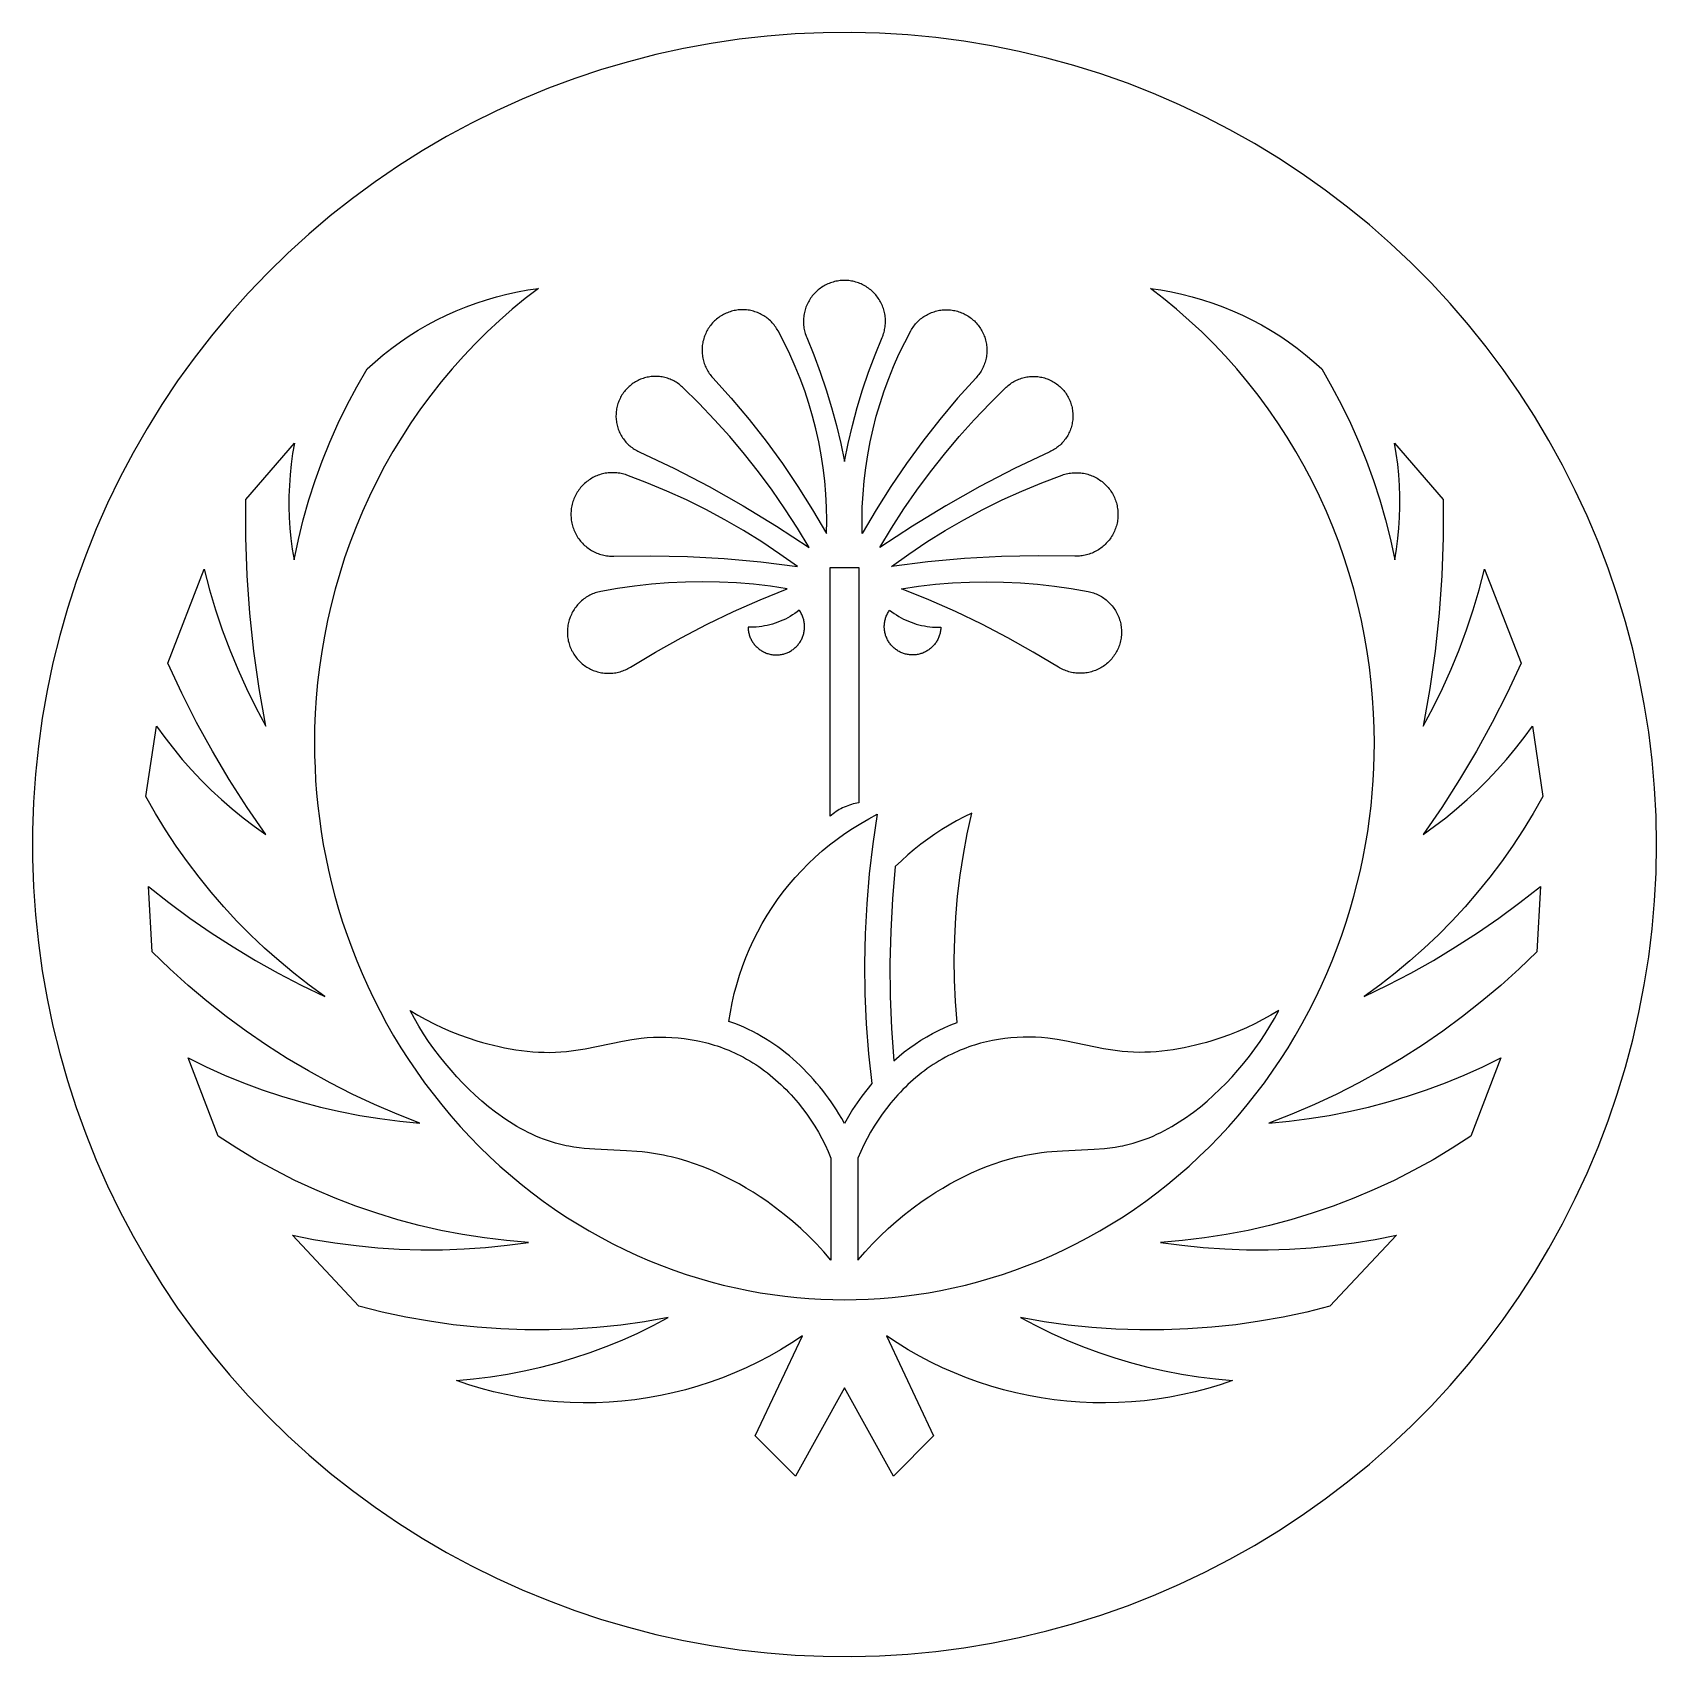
# Model space of a CAD drawing. Header units: millimetres. Extents: x -254 to 346, y 155 to 755.
import ezdxf

# ---------------------------------------------------------------- set-up
doc = ezdxf.new("R2010")
doc.units = ezdxf.units.MM
doc.layers.add('Layer 05', color=12, linetype='Continuous', true_color=0xde0000)

msp = doc.modelspace()

# ---------------------------------------------------------------- linework, layer by layer
at = {"layer": 'Layer 05'}
for p, q in [((-2.79, 750.98), (-13.03, 749.09)), ((7.51, 752.51), (-2.79, 750.98)), ((17.86, 753.68), (7.51, 752.51)), ((28.24, 754.49), (17.86, 753.68)), ((38.64, 754.94), (28.24, 754.49)), ((49.05, 755.03), (38.64, 754.94)), ((59.46, 754.76), (49.05, 755.03)), ((69.86, 754.13), (59.46, 754.76)), ((80.22, 753.14), (69.86, 754.13)), ((90.55, 751.79), (80.22, 753.14)), ((100.82, 750.08), (90.55, 751.79)), ((111.03, 748.01), (100.82, 750.08)), ((-33.29, 744.25), (-43.28, 741.31)), ((-23.2, 746.85), (-33.29, 744.25)), ((-13.03, 749.09), (-23.2, 746.85)), ((121.16, 745.59), (111.03, 748.01)), ((131.2, 742.83), (121.16, 745.59)), ((-53.16, 738.02), (-62.92, 734.4)), ((-43.28, 741.31), (-53.16, 738.02)), ((141.13, 739.71), (131.2, 742.83)), ((150.96, 736.25), (141.13, 739.71)), ((-62.92, 734.4), (-72.55, 730.43)), ((160.65, 732.46), (150.96, 736.25)), ((170.21, 728.33), (160.65, 732.46)), ((-82.04, 726.14), (-91.37, 721.51)), ((-72.55, 730.43), (-82.04, 726.14)), ((179.62, 723.87), (170.21, 728.33)), ((-91.37, 721.51), (-100.53, 716.57)), ((188.87, 719.08), (179.62, 723.87)), ((-100.53, 716.57), (-109.52, 711.31)), ((197.95, 713.98), (188.87, 719.08)), ((206.85, 708.57), (197.95, 713.98)), ((-109.52, 711.31), (-118.32, 705.74)), ((215.55, 702.85), (206.85, 708.57)), ((-118.32, 705.74), (-126.92, 699.87)), ((224.05, 696.83), (215.55, 702.85)), ((-126.92, 699.87), (-135.32, 693.71)), ((232.33, 690.52), (224.05, 696.83)), ((-135.32, 693.71), (-143.49, 687.26)), ((240.39, 683.93), (232.33, 690.52)), ((-143.49, 687.26), (-151.43, 680.52)), ((-151.43, 680.52), (-159.14, 673.52)), ((248.22, 677.06), (240.39, 683.93)), ((-159.14, 673.52), (-166.6, 666.25)), ((255.8, 669.92), (248.22, 677.06)), ((-166.6, 666.25), (-173.8, 658.73)), ((263.14, 662.52), (255.8, 669.92)), ((-66.56, 660.46), (-71.47, 656.7)), ((-70.47, 659.9), (-66.56, 660.46)), ((37.17, 660.26), (36.76, 659.93)), ((37.59, 660.57), (37.17, 660.26)), ((38.02, 660.87), (37.59, 660.57)), ((38.47, 661.16), (38.02, 660.87)), ((38.92, 661.43), (38.47, 661.16)), ((39.38, 661.68), (38.92, 661.43)), ((39.85, 661.92), (39.38, 661.68)), ((40.32, 662.14), (39.85, 661.92)), ((40.81, 662.34), (40.32, 662.14)), ((41.3, 662.53), (40.81, 662.34)), ((41.8, 662.7), (41.3, 662.53)), ((42.3, 662.85), (41.8, 662.7)), ((42.81, 662.99), (42.3, 662.85)), ((43.32, 663.1), (42.81, 662.99)), ((43.84, 663.2), (43.32, 663.1)), ((44.36, 663.28), (43.84, 663.2)), ((44.88, 663.35), (44.36, 663.28)), ((45.4, 663.39), (44.88, 663.35)), ((45.93, 663.42), (45.4, 663.39)), ((46.45, 663.43), (45.93, 663.42)), ((46.98, 663.42), (46.45, 663.43)), ((47.5, 663.39), (46.98, 663.42)), ((48.02, 663.35), (47.5, 663.39)), ((48.55, 663.28), (48.02, 663.35)), ((49.07, 663.2), (48.55, 663.28)), ((49.58, 663.1), (49.07, 663.2)), ((50.09, 662.99), (49.58, 663.1)), ((50.6, 662.85), (50.09, 662.99)), ((51.1, 662.7), (50.6, 662.85)), ((51.6, 662.53), (51.1, 662.7)), ((52.09, 662.34), (51.6, 662.53)), ((52.58, 662.14), (52.09, 662.34)), ((53.05, 661.92), (52.58, 662.14)), ((53.52, 661.68), (53.05, 661.92)), ((53.98, 661.43), (53.52, 661.68)), ((54.44, 661.16), (53.98, 661.43)), ((54.88, 660.87), (54.44, 661.16)), ((55.31, 660.57), (54.88, 660.87)), ((55.73, 660.26), (55.31, 660.57)), ((56.14, 659.93), (55.73, 660.26)), ((164.37, 656.7), (159.46, 660.46)), ((159.46, 660.46), (163.37, 659.9)), ((270.21, 654.88), (263.14, 662.52)), ((-173.8, 658.73), (-180.74, 650.97)), ((-93.3, 653.7), (-89.59, 655.06)), ((-89.59, 655.06), (-85.84, 656.29)), ((-85.84, 656.29), (-82.05, 657.39)), ((-82.05, 657.39), (-78.22, 658.36)), ((-78.22, 658.36), (-74.36, 659.2)), ((-71.47, 656.7), (-76.27, 652.77)), ((-74.36, 659.2), (-70.47, 659.9)), ((32.44, 654.06), (32.25, 653.57)), ((32.65, 654.54), (32.44, 654.06)), ((32.88, 655.02), (32.65, 654.54)), ((33.12, 655.48), (32.88, 655.02)), ((33.38, 655.94), (33.12, 655.48)), ((33.65, 656.39), (33.38, 655.94)), ((33.94, 656.83), (33.65, 656.39)), ((34.24, 657.26), (33.94, 656.83)), ((34.56, 657.68), (34.24, 657.26)), ((34.9, 658.08), (34.56, 657.68)), ((35.24, 658.48), (34.9, 658.08)), ((35.6, 658.86), (35.24, 658.48)), ((35.98, 659.23), (35.6, 658.86)), ((36.36, 659.59), (35.98, 659.23)), ((36.76, 659.93), (36.36, 659.59)), ((56.54, 659.59), (56.14, 659.93)), ((56.92, 659.23), (56.54, 659.59)), ((57.3, 658.86), (56.92, 659.23)), ((57.66, 658.48), (57.3, 658.86)), ((58.01, 658.08), (57.66, 658.48)), ((58.34, 657.68), (58.01, 658.08)), ((58.66, 657.26), (58.34, 657.68)), ((58.96, 656.83), (58.66, 657.26)), ((59.25, 656.39), (58.96, 656.83)), ((59.52, 655.94), (59.25, 656.39)), ((59.78, 655.48), (59.52, 655.94)), ((60.02, 655.02), (59.78, 655.48)), ((60.25, 654.54), (60.02, 655.02)), ((60.46, 654.06), (60.25, 654.54)), ((60.65, 653.57), (60.46, 654.06)), ((163.37, 659.9), (167.26, 659.2)), ((169.17, 652.77), (164.37, 656.7)), ((167.26, 659.2), (171.12, 658.36)), ((171.12, 658.36), (174.95, 657.39)), ((174.95, 657.39), (178.74, 656.29)), ((178.74, 656.29), (182.49, 655.06)), ((182.49, 655.06), (186.2, 653.7)), ((277.01, 646.99), (270.21, 654.88)), ((-180.74, 650.97), (-187.4, 642.96)), ((-107.58, 646.99), (-104.1, 648.86)), ((-104.1, 648.86), (-100.56, 650.6)), ((-100.56, 650.6), (-96.95, 652.21)), ((-96.95, 652.21), (-93.3, 653.7)), ((-80.96, 648.67), (-85.53, 644.42)), ((-76.27, 652.77), (-80.96, 648.67)), ((-1.9, 648.1), (-2.26, 647.72)), ((-1.54, 648.46), (-1.9, 648.1)), ((-1.16, 648.81), (-1.54, 648.46)), ((-0.76, 649.15), (-1.16, 648.81)), ((-0.36, 649.47), (-0.76, 649.15)), ((0.05, 649.78), (-0.36, 649.47)), ((0.48, 650.08), (0.05, 649.78)), ((0.91, 650.36), (0.48, 650.08)), ((1.36, 650.62), (0.91, 650.36)), ((1.81, 650.87), (1.36, 650.62)), ((2.27, 651.1), (1.81, 650.87)), ((2.74, 651.32), (2.27, 651.1)), ((3.22, 651.52), (2.74, 651.32)), ((3.7, 651.71), (3.22, 651.52)), ((4.19, 651.88), (3.7, 651.71)), ((4.68, 652.03), (4.19, 651.88)), ((5.18, 652.16), (4.68, 652.03)), ((5.69, 652.28), (5.18, 652.16)), ((6.19, 652.38), (5.69, 652.28)), ((6.7, 652.46), (6.19, 652.38)), ((7.22, 652.52), (6.7, 652.46)), ((7.73, 652.57), (7.22, 652.52)), ((8.25, 652.59), (7.73, 652.57)), ((8.76, 652.6), (8.25, 652.59)), ((9.28, 652.6), (8.76, 652.6)), ((9.8, 652.57), (9.28, 652.6)), ((10.31, 652.53), (9.8, 652.57)), ((10.83, 652.46), (10.31, 652.53)), ((11.34, 652.39), (10.83, 652.46)), ((11.85, 652.29), (11.34, 652.39)), ((12.35, 652.17), (11.85, 652.29)), ((12.85, 652.04), (12.35, 652.17)), ((13.34, 651.89), (12.85, 652.04)), ((13.83, 651.73), (13.34, 651.89)), ((14.32, 651.55), (13.83, 651.73)), ((14.79, 651.35), (14.32, 651.55)), ((15.26, 651.13), (14.79, 651.35)), ((15.73, 650.9), (15.26, 651.13)), ((16.18, 650.65), (15.73, 650.9)), ((16.63, 650.39), (16.18, 650.65)), ((17.06, 650.11), (16.63, 650.39)), ((17.49, 649.82), (17.06, 650.11)), ((17.9, 649.51), (17.49, 649.82)), ((18.31, 649.19), (17.9, 649.51)), ((18.7, 648.85), (18.31, 649.19)), ((19.08, 648.5), (18.7, 648.85)), ((19.45, 648.14), (19.08, 648.5)), ((19.81, 647.77), (19.45, 648.14)), ((31.31, 648.95), (31.29, 648.43)), ((31.29, 648.43), (31.3, 647.9)), ((31.34, 649.48), (31.31, 648.95)), ((31.39, 650), (31.34, 649.48)), ((31.46, 650.52), (31.39, 650)), ((31.55, 651.04), (31.46, 650.52)), ((31.65, 651.56), (31.55, 651.04)), ((31.78, 652.07), (31.65, 651.56)), ((31.92, 652.57), (31.78, 652.07)), ((32.07, 653.08), (31.92, 652.57)), ((32.25, 653.57), (32.07, 653.08)), ((60.83, 653.08), (60.65, 653.57)), ((60.98, 652.57), (60.83, 653.08)), ((61.12, 652.07), (60.98, 652.57)), ((61.25, 651.56), (61.12, 652.07)), ((61.35, 651.04), (61.25, 651.56)), ((61.44, 650.52), (61.35, 651.04)), ((61.51, 650), (61.44, 650.52)), ((61.56, 649.48), (61.51, 650)), ((61.59, 648.95), (61.56, 649.48)), ((61.61, 648.43), (61.59, 648.95)), ((61.6, 647.9), (61.61, 648.43)), ((73.1, 647.77), (73.45, 648.14)), ((73.45, 648.14), (73.82, 648.5)), ((73.82, 648.5), (74.2, 648.85)), ((74.2, 648.85), (74.6, 649.19)), ((74.6, 649.19), (75, 649.51)), ((75, 649.51), (75.41, 649.82)), ((75.41, 649.82), (75.84, 650.11)), ((75.84, 650.11), (76.28, 650.39)), ((76.28, 650.39), (76.72, 650.65)), ((76.72, 650.65), (77.18, 650.9)), ((77.18, 650.9), (77.64, 651.13)), ((77.64, 651.13), (78.11, 651.35)), ((78.11, 651.35), (78.58, 651.55)), ((78.58, 651.55), (79.07, 651.73)), ((79.07, 651.73), (79.56, 651.89)), ((79.56, 651.89), (80.05, 652.04)), ((80.05, 652.04), (80.55, 652.17)), ((80.55, 652.17), (81.06, 652.29)), ((81.06, 652.29), (81.56, 652.39)), ((81.56, 652.39), (82.08, 652.46)), ((82.08, 652.46), (82.59, 652.53)), ((82.59, 652.53), (83.1, 652.57)), ((83.1, 652.57), (83.62, 652.6)), ((83.62, 652.6), (84.14, 652.6)), ((84.14, 652.6), (84.65, 652.59)), ((84.65, 652.59), (85.17, 652.57)), ((85.17, 652.57), (85.69, 652.52)), ((85.69, 652.52), (86.2, 652.46)), ((86.2, 652.46), (86.71, 652.38)), ((86.71, 652.38), (87.22, 652.28)), ((87.22, 652.28), (87.72, 652.16)), ((87.72, 652.16), (88.22, 652.03)), ((88.22, 652.03), (88.71, 651.88)), ((88.71, 651.88), (89.2, 651.71)), ((89.2, 651.71), (89.69, 651.52)), ((89.69, 651.52), (90.16, 651.32)), ((90.16, 651.32), (90.63, 651.1)), ((90.63, 651.1), (91.09, 650.87)), ((91.09, 650.87), (91.54, 650.62)), ((91.54, 650.62), (91.99, 650.36)), ((91.99, 650.36), (92.42, 650.08)), ((92.42, 650.08), (92.85, 649.78)), ((92.85, 649.78), (93.26, 649.47)), ((93.26, 649.47), (93.67, 649.15)), ((93.67, 649.15), (94.06, 648.81)), ((94.06, 648.81), (94.44, 648.46)), ((94.44, 648.46), (94.8, 648.1)), ((94.8, 648.1), (95.16, 647.72)), ((173.86, 648.67), (169.17, 652.77)), ((178.44, 644.42), (173.86, 648.67)), ((186.2, 653.7), (189.85, 652.21)), ((189.85, 652.21), (193.46, 650.6)), ((193.46, 650.6), (197, 648.86)), ((197, 648.86), (200.48, 646.99)), ((-187.4, 642.96), (-193.78, 634.73)), ((-117.61, 640.7), (-114.34, 642.91)), ((-114.34, 642.91), (-111, 645.01)), ((-111, 645.01), (-107.58, 646.99)), ((-85.53, 644.42), (-89.98, 640.02)), ((-5.38, 642.41), (-5.54, 641.92)), ((-5.21, 642.9), (-5.38, 642.41)), ((-5.02, 643.38), (-5.21, 642.9)), ((-4.81, 643.85), (-5.02, 643.38)), ((-4.59, 644.32), (-4.81, 643.85)), ((-4.35, 644.78), (-4.59, 644.32)), ((-4.1, 645.23), (-4.35, 644.78)), ((-3.83, 645.67), (-4.1, 645.23)), ((-3.54, 646.1), (-3.83, 645.67)), ((-3.24, 646.52), (-3.54, 646.1)), ((-2.93, 646.93), (-3.24, 646.52)), ((-2.6, 647.33), (-2.93, 646.93)), ((-2.26, 647.72), (-2.6, 647.33)), ((20.15, 647.38), (19.81, 647.77)), ((20.48, 646.98), (20.15, 647.38)), ((20.79, 646.57), (20.48, 646.98)), ((21.1, 646.15), (20.79, 646.57)), ((21.38, 645.72), (21.1, 646.15)), ((21.65, 645.28), (21.38, 645.72)), ((21.91, 644.83), (21.65, 645.28)), ((24.18, 640.52), (21.91, 644.83)), ((31.3, 647.9), (31.32, 647.38)), ((31.32, 647.38), (31.36, 646.85)), ((31.36, 646.85), (31.42, 646.33)), ((31.42, 646.33), (31.5, 645.81)), ((31.5, 645.81), (31.59, 645.3)), ((31.59, 645.3), (31.7, 644.78)), ((31.7, 644.78), (31.83, 644.27)), ((31.83, 644.27), (31.98, 643.77)), ((31.98, 643.77), (32.14, 643.27)), ((32.14, 643.27), (32.33, 642.78)), ((32.33, 642.78), (32.53, 642.29)), ((32.53, 642.29), (35.13, 635.95)), ((57.77, 635.95), (60.38, 642.29)), ((60.38, 642.29), (60.58, 642.78)), ((60.58, 642.78), (60.76, 643.27)), ((60.76, 643.27), (60.92, 643.77)), ((60.92, 643.77), (61.07, 644.27)), ((61.07, 644.27), (61.2, 644.78)), ((61.2, 644.78), (61.31, 645.3)), ((61.31, 645.3), (61.41, 645.81)), ((61.41, 645.81), (61.48, 646.33)), ((61.48, 646.33), (61.54, 646.85)), ((61.54, 646.85), (61.58, 647.38)), ((61.58, 647.38), (61.6, 647.9)), ((68.72, 640.52), (70.99, 644.83)), ((70.99, 644.83), (71.25, 645.28)), ((71.25, 645.28), (71.52, 645.72)), ((71.52, 645.72), (71.81, 646.15)), ((71.81, 646.15), (72.11, 646.57)), ((72.11, 646.57), (72.42, 646.98)), ((72.42, 646.98), (72.75, 647.38)), ((72.75, 647.38), (73.1, 647.77)), ((95.16, 647.72), (95.5, 647.33)), ((95.5, 647.33), (95.83, 646.93)), ((95.83, 646.93), (96.14, 646.52)), ((96.14, 646.52), (96.44, 646.1)), ((96.44, 646.1), (96.73, 645.67)), ((96.73, 645.67), (97, 645.23)), ((97, 645.23), (97.25, 644.78)), ((97.25, 644.78), (97.49, 644.32)), ((97.49, 644.32), (97.71, 643.85)), ((97.71, 643.85), (97.92, 643.38)), ((97.92, 643.38), (98.11, 642.9)), ((98.11, 642.9), (98.28, 642.41)), ((98.28, 642.41), (98.44, 641.92)), ((182.88, 640.02), (178.44, 644.42)), ((200.48, 646.99), (203.9, 645.01)), ((203.9, 645.01), (207.24, 642.91)), ((207.24, 642.91), (210.51, 640.7)), ((283.53, 638.88), (277.01, 646.99)), ((-123.91, 635.94), (-120.8, 638.37)), ((-120.8, 638.37), (-117.61, 640.7)), ((-89.98, 640.02), (-94.3, 635.48)), ((-6.14, 638.36), (-6.16, 637.84)), ((-6.16, 637.84), (-6.15, 637.33)), ((-6.15, 637.33), (-6.13, 636.81)), ((-6.11, 638.88), (-6.14, 638.36)), ((-6.13, 636.81), (-6.1, 636.29)), ((-6.06, 639.39), (-6.11, 638.88)), ((-6.1, 636.29), (-6.04, 635.78)), ((-5.99, 639.9), (-6.06, 639.39)), ((-5.9, 640.41), (-5.99, 639.9)), ((-5.8, 640.92), (-5.9, 640.41)), ((-5.67, 641.42), (-5.8, 640.92)), ((-5.54, 641.92), (-5.67, 641.42)), ((26.3, 636.13), (24.18, 640.52)), ((28.28, 631.68), (26.3, 636.13)), ((64.62, 631.68), (66.6, 636.13)), ((66.6, 636.13), (68.72, 640.52)), ((98.44, 641.92), (98.58, 641.42)), ((98.58, 641.42), (98.7, 640.92)), ((98.7, 640.92), (98.8, 640.41)), ((98.8, 640.41), (98.89, 639.9)), ((98.89, 639.9), (98.96, 639.39)), ((99, 636.29), (98.94, 635.78)), ((98.96, 639.39), (99.01, 638.88)), ((99.04, 636.81), (99, 636.29)), ((99.01, 638.88), (99.04, 638.36)), ((99.04, 638.36), (99.06, 637.84)), ((99.06, 637.33), (99.04, 636.81)), ((99.06, 637.84), (99.06, 637.33)), ((187.2, 635.48), (182.88, 640.02)), ((210.51, 640.7), (213.7, 638.37)), ((213.7, 638.37), (216.81, 635.94)), ((289.77, 630.54), (283.53, 638.88)), ((-193.78, 634.73), (-199.87, 626.29)), ((-133.65, 624.17), (-129.86, 630.75)), ((-129.86, 630.75), (-126.93, 633.39)), ((-126.93, 633.39), (-123.91, 635.94)), ((-98.47, 630.8), (-102.51, 625.98)), ((-94.3, 635.48), (-98.47, 630.8)), ((-6.04, 635.78), (-5.97, 635.27)), ((-5.97, 635.27), (-5.88, 634.76)), ((-5.88, 634.76), (-5.77, 634.25)), ((-5.77, 634.25), (-5.64, 633.75)), ((-5.64, 633.75), (-5.5, 633.26)), ((-5.5, 633.26), (-5.34, 632.77)), ((-5.34, 632.77), (-5.16, 632.28)), ((-5.16, 632.28), (-4.97, 631.8)), ((-4.97, 631.8), (-4.76, 631.33)), ((-4.76, 631.33), (-4.53, 630.86)), ((-4.53, 630.86), (-4.29, 630.41)), ((-4.29, 630.41), (-4.03, 629.96)), ((30.11, 627.16), (28.28, 631.68)), ((35.13, 635.95), (37.53, 629.54)), ((55.37, 629.54), (57.77, 635.95)), ((62.79, 627.16), (64.62, 631.68)), ((97.19, 630.41), (96.93, 629.96)), ((97.43, 630.86), (97.19, 630.41)), ((97.66, 631.33), (97.43, 630.86)), ((97.87, 631.8), (97.66, 631.33)), ((98.06, 632.28), (97.87, 631.8)), ((98.24, 632.77), (98.06, 632.28)), ((98.4, 633.26), (98.24, 632.77)), ((98.54, 633.75), (98.4, 633.26)), ((98.67, 634.25), (98.54, 633.75)), ((98.78, 634.76), (98.67, 634.25)), ((98.87, 635.27), (98.78, 634.76)), ((98.94, 635.78), (98.87, 635.27)), ((191.38, 630.8), (187.2, 635.48)), ((195.41, 625.98), (191.38, 630.8)), ((216.81, 635.94), (219.83, 633.39)), ((219.83, 633.39), (222.76, 630.75)), ((222.76, 630.75), (226.55, 624.17)), ((295.71, 621.99), (289.77, 630.54)), ((-199.87, 626.29), (-205.67, 617.63)), ((-137.21, 617.47), (-133.65, 624.17)), ((-102.51, 625.98), (-106.39, 621.05)), ((-33.13, 624.22), (-33.5, 623.88)), ((-32.75, 624.55), (-33.13, 624.22)), ((-32.36, 624.87), (-32.75, 624.55)), ((-31.95, 625.18), (-32.36, 624.87)), ((-31.54, 625.47), (-31.95, 625.18)), ((-31.11, 625.75), (-31.54, 625.47)), ((-30.68, 626.01), (-31.11, 625.75)), ((-30.24, 626.25), (-30.68, 626.01)), ((-29.79, 626.49), (-30.24, 626.25)), ((-29.33, 626.7), (-29.79, 626.49)), ((-28.86, 626.9), (-29.33, 626.7)), ((-28.39, 627.08), (-28.86, 626.9)), ((-27.91, 627.25), (-28.39, 627.08)), ((-27.43, 627.4), (-27.91, 627.25)), ((-26.94, 627.53), (-27.43, 627.4)), ((-26.44, 627.65), (-26.94, 627.53)), ((-25.95, 627.74), (-26.44, 627.65)), ((-25.45, 627.83), (-25.95, 627.74)), ((-24.94, 627.89), (-25.45, 627.83)), ((-24.44, 627.93), (-24.94, 627.89)), ((-23.93, 627.96), (-24.44, 627.93)), ((-23.43, 627.97), (-23.93, 627.96)), ((-22.92, 627.97), (-23.43, 627.97)), ((-22.42, 627.94), (-22.92, 627.97)), ((-21.91, 627.9), (-22.42, 627.94)), ((-21.41, 627.84), (-21.91, 627.9)), ((-20.91, 627.76), (-21.41, 627.84)), ((-20.41, 627.67), (-20.91, 627.76)), ((-19.91, 627.56), (-20.41, 627.67)), ((-19.42, 627.43), (-19.91, 627.56)), ((-18.94, 627.28), (-19.42, 627.43)), ((-18.46, 627.12), (-18.94, 627.28)), ((-17.99, 626.94), (-18.46, 627.12)), ((-17.52, 626.75), (-17.99, 626.94)), ((-17.06, 626.54), (-17.52, 626.75)), ((-16.61, 626.31), (-17.06, 626.54)), ((-16.16, 626.07), (-16.61, 626.31)), ((-15.73, 625.81), (-16.16, 626.07)), ((-15.3, 625.54), (-15.73, 625.81)), ((-14.88, 625.25), (-15.3, 625.54)), ((-14.48, 624.95), (-14.88, 625.25)), ((-14.08, 624.63), (-14.48, 624.95)), ((-13.69, 624.3), (-14.08, 624.63)), ((-13.32, 623.96), (-13.69, 624.3)), ((-4.03, 629.96), (-3.76, 629.52)), ((-3.76, 629.52), (-3.47, 629.09)), ((-3.47, 629.09), (-3.16, 628.67)), ((-3.16, 628.67), (-2.85, 628.27)), ((-2.85, 628.27), (-2.51, 627.87)), ((-2.51, 627.87), (-2.17, 627.48)), ((-2.17, 627.48), (4.64, 619.88)), ((31.79, 622.59), (30.11, 627.16)), ((37.53, 629.54), (39.73, 623.05)), ((53.17, 623.05), (55.37, 629.54)), ((61.11, 622.59), (62.79, 627.16)), ((95.07, 627.48), (88.26, 619.88)), ((95.42, 627.87), (95.07, 627.48)), ((95.75, 628.27), (95.42, 627.87)), ((96.07, 628.67), (95.75, 628.27)), ((96.37, 629.09), (96.07, 628.67)), ((96.66, 629.52), (96.37, 629.09)), ((96.93, 629.96), (96.66, 629.52)), ((106.22, 623.96), (106.6, 624.3)), ((106.6, 624.3), (106.98, 624.63)), ((106.98, 624.63), (107.38, 624.95)), ((107.38, 624.95), (107.78, 625.25)), ((107.78, 625.25), (108.2, 625.54)), ((108.2, 625.54), (108.63, 625.81)), ((108.63, 625.81), (109.06, 626.07)), ((109.06, 626.07), (109.51, 626.31)), ((109.51, 626.31), (109.96, 626.54)), ((109.96, 626.54), (110.42, 626.75)), ((110.42, 626.75), (110.89, 626.94)), ((110.89, 626.94), (111.36, 627.12)), ((111.36, 627.12), (111.84, 627.28)), ((111.84, 627.28), (112.33, 627.43)), ((112.33, 627.43), (112.82, 627.56)), ((112.82, 627.56), (113.31, 627.67)), ((113.31, 627.67), (113.81, 627.76)), ((113.81, 627.76), (114.31, 627.84)), ((114.31, 627.84), (114.81, 627.9)), ((114.81, 627.9), (115.32, 627.94)), ((115.32, 627.94), (115.82, 627.97)), ((115.82, 627.97), (116.33, 627.97)), ((116.33, 627.97), (116.84, 627.96)), ((116.84, 627.96), (117.34, 627.93)), ((117.34, 627.93), (117.85, 627.89)), ((117.85, 627.89), (118.35, 627.83)), ((118.35, 627.83), (118.85, 627.74)), ((118.85, 627.74), (119.35, 627.65)), ((119.35, 627.65), (119.84, 627.53)), ((119.84, 627.53), (120.33, 627.4)), ((120.33, 627.4), (120.81, 627.25)), ((120.81, 627.25), (121.29, 627.08)), ((121.29, 627.08), (121.76, 626.9)), ((121.76, 626.9), (122.23, 626.7)), ((122.23, 626.7), (122.69, 626.49)), ((122.69, 626.49), (123.14, 626.25)), ((123.14, 626.25), (123.58, 626.01)), ((123.58, 626.01), (124.01, 625.75)), ((124.01, 625.75), (124.44, 625.47)), ((124.44, 625.47), (124.85, 625.18)), ((124.85, 625.18), (125.26, 624.87)), ((125.26, 624.87), (125.65, 624.55)), ((125.65, 624.55), (126.03, 624.22)), ((126.03, 624.22), (126.4, 623.88)), ((199.29, 621.05), (195.41, 625.98)), ((226.55, 624.17), (230.11, 617.47)), ((-106.39, 621.05), (-110.12, 615.99)), ((-37.06, 618.4), (-37.22, 617.92)), ((-36.88, 618.87), (-37.06, 618.4)), ((-36.68, 619.34), (-36.88, 618.87)), ((-36.46, 619.8), (-36.68, 619.34)), ((-36.23, 620.25), (-36.46, 619.8)), ((-35.99, 620.69), (-36.23, 620.25)), ((-35.73, 621.13), (-35.99, 620.69)), ((-35.45, 621.55), (-35.73, 621.13)), ((-35.16, 621.97), (-35.45, 621.55)), ((-34.86, 622.37), (-35.16, 621.97)), ((-34.54, 622.76), (-34.86, 622.37)), ((-34.2, 623.15), (-34.54, 622.76)), ((-33.86, 623.52), (-34.2, 623.15)), ((-33.5, 623.88), (-33.86, 623.52)), ((-7.33, 618.07), (-13.32, 623.96)), ((-1.52, 611.99), (-7.33, 618.07)), ((4.64, 619.88), (11.2, 612.06)), ((33.31, 617.96), (31.79, 622.59)), ((39.73, 623.05), (41.73, 616.49)), ((51.17, 616.49), (53.17, 623.05)), ((59.59, 617.96), (61.11, 622.59)), ((88.26, 619.88), (81.7, 612.06)), ((94.42, 611.99), (100.23, 618.07)), ((100.23, 618.07), (106.22, 623.96)), ((126.4, 623.88), (126.76, 623.52)), ((126.76, 623.52), (127.11, 623.15)), ((127.11, 623.15), (127.44, 622.76)), ((127.44, 622.76), (127.76, 622.37)), ((127.76, 622.37), (128.06, 621.97)), ((128.06, 621.97), (128.35, 621.55)), ((128.35, 621.55), (128.63, 621.13)), ((128.63, 621.13), (128.89, 620.69)), ((128.89, 620.69), (129.14, 620.25)), ((129.14, 620.25), (129.37, 619.8)), ((129.37, 619.8), (129.58, 619.34)), ((129.58, 619.34), (129.78, 618.87)), ((129.78, 618.87), (129.96, 618.4)), ((129.96, 618.4), (130.13, 617.92)), ((203.02, 615.99), (199.29, 621.05)), ((301.35, 613.23), (295.71, 621.99)), ((-205.67, 617.63), (-211.16, 608.79)), ((-140.53, 610.65), (-137.21, 617.47)), ((-110.12, 615.99), (-113.69, 610.83)), ((-37.93, 613.94), (-37.94, 613.44)), ((-37.94, 613.44), (-37.94, 612.93)), ((-37.94, 612.93), (-37.91, 612.42)), ((-37.9, 614.45), (-37.93, 613.94)), ((-37.91, 612.42), (-37.87, 611.92)), ((-37.86, 614.95), (-37.9, 614.45)), ((-37.8, 615.46), (-37.86, 614.95)), ((-37.72, 615.96), (-37.8, 615.46)), ((-37.62, 616.45), (-37.72, 615.96)), ((-37.5, 616.95), (-37.62, 616.45)), ((-37.37, 617.44), (-37.5, 616.95)), ((-37.22, 617.92), (-37.37, 617.44)), ((4.09, 605.73), (-1.52, 611.99)), ((11.2, 612.06), (17.49, 604.02)), ((34.68, 613.28), (33.31, 617.96)), ((35.9, 608.56), (34.68, 613.28)), ((41.73, 616.49), (43.51, 609.88)), ((49.39, 609.88), (51.17, 616.49)), ((57.01, 608.56), (58.22, 613.28)), ((58.22, 613.28), (59.59, 617.96)), ((81.7, 612.06), (75.41, 604.02)), ((88.81, 605.73), (94.42, 611.99)), ((130.13, 617.92), (130.27, 617.44)), ((130.27, 617.44), (130.41, 616.95)), ((130.41, 616.95), (130.52, 616.45)), ((130.52, 616.45), (130.62, 615.96)), ((130.62, 615.96), (130.7, 615.46)), ((130.7, 615.46), (130.76, 614.95)), ((130.76, 614.95), (130.81, 614.45)), ((130.81, 612.42), (130.77, 611.92)), ((130.81, 614.45), (130.83, 613.94)), ((130.84, 612.93), (130.81, 612.42)), ((130.83, 613.94), (130.84, 613.44)), ((130.84, 613.44), (130.84, 612.93)), ((206.59, 610.83), (203.02, 615.99)), ((230.11, 617.47), (233.43, 610.65)), ((306.69, 604.29), (301.35, 613.23)), ((-211.16, 608.79), (-216.34, 599.75)), ((-143.61, 603.72), (-140.53, 610.65)), ((-113.69, 610.83), (-117.1, 605.57)), ((-37.87, 611.92), (-37.81, 611.42)), ((-37.81, 611.42), (-37.73, 610.92)), ((-37.73, 610.92), (-37.63, 610.42)), ((-37.63, 610.42), (-37.52, 609.93)), ((-37.52, 609.93), (-37.39, 609.44)), ((-37.39, 609.44), (-37.25, 608.95)), ((-37.25, 608.95), (-37.08, 608.47)), ((-37.08, 608.47), (-36.9, 608)), ((-36.9, 608), (-36.71, 607.53)), ((-36.71, 607.53), (-36.5, 607.07)), ((-36.5, 607.07), (-36.27, 606.62)), ((-36.27, 606.62), (-36.02, 606.17)), ((-36.02, 606.17), (-35.77, 605.74)), ((36.95, 603.81), (35.9, 608.56)), ((43.51, 609.88), (45.09, 603.21)), ((47.81, 603.21), (49.39, 609.88)), ((55.95, 603.81), (57.01, 608.56)), ((128.93, 606.17), (128.67, 605.74)), ((129.17, 606.62), (128.93, 606.17)), ((129.4, 607.07), (129.17, 606.62)), ((129.61, 607.53), (129.4, 607.07)), ((129.81, 608), (129.61, 607.53)), ((129.99, 608.47), (129.81, 608)), ((130.15, 608.95), (129.99, 608.47)), ((130.29, 609.44), (130.15, 608.95)), ((130.42, 609.93), (130.29, 609.44)), ((130.54, 610.42), (130.42, 609.93)), ((130.63, 610.92), (130.54, 610.42)), ((130.71, 611.42), (130.63, 610.92)), ((130.77, 611.92), (130.71, 611.42)), ((210, 605.57), (206.59, 610.83)), ((233.43, 610.65), (236.51, 603.72)), ((-174.73, 582.52), (-156.73, 603.34)), ((-156.73, 603.34), (-157.39, 599.46)), ((-146.45, 596.68), (-143.61, 603.72)), ((-120.34, 600.22), (-123.41, 594.78)), ((-117.1, 605.57), (-120.34, 600.22)), ((-35.77, 605.74), (-35.49, 605.31)), ((-35.49, 605.31), (-35.2, 604.9)), ((-35.2, 604.9), (-34.9, 604.49)), ((-34.9, 604.49), (-34.58, 604.09)), ((-34.58, 604.09), (-34.25, 603.71)), ((-34.25, 603.71), (-33.91, 603.34)), ((-33.91, 603.34), (-33.55, 602.98)), ((-33.55, 602.98), (-33.19, 602.63)), ((-33.19, 602.63), (-32.81, 602.29)), ((-32.81, 602.29), (-32.41, 601.97)), ((-32.41, 601.97), (-32.01, 601.67)), ((-32.01, 601.67), (-31.6, 601.37)), ((-31.6, 601.37), (-31.18, 601.09)), ((-31.18, 601.09), (-30.74, 600.83)), ((-30.74, 600.83), (-30.3, 600.58)), ((-30.3, 600.58), (-29.85, 600.35)), ((-29.85, 600.35), (-29.39, 600.13)), ((-29.39, 600.13), (-16.36, 593.94)), ((9.51, 599.3), (4.09, 605.73)), ((17.49, 604.02), (23.51, 595.77)), ((37.85, 599.02), (36.95, 603.81)), ((45.09, 603.21), (46.45, 596.49)), ((46.45, 596.49), (47.81, 603.21)), ((55.05, 599.02), (55.95, 603.81)), ((75.41, 604.02), (69.39, 595.77)), ((83.39, 599.3), (88.81, 605.73)), ((122.3, 600.13), (109.26, 593.94)), ((122.75, 600.35), (122.3, 600.13)), ((123.2, 600.58), (122.75, 600.35)), ((123.64, 600.83), (123.2, 600.58)), ((124.08, 601.09), (123.64, 600.83)), ((124.5, 601.37), (124.08, 601.09)), ((124.91, 601.67), (124.5, 601.37)), ((125.32, 601.97), (124.91, 601.67)), ((125.71, 602.29), (125.32, 601.97)), ((126.09, 602.63), (125.71, 602.29)), ((126.46, 602.98), (126.09, 602.63)), ((126.81, 603.34), (126.46, 602.98)), ((127.16, 603.71), (126.81, 603.34)), ((127.49, 604.09), (127.16, 603.71)), ((127.8, 604.49), (127.49, 604.09)), ((128.1, 604.9), (127.8, 604.49)), ((128.39, 605.31), (128.1, 604.9)), ((128.67, 605.74), (128.39, 605.31)), ((213.24, 600.22), (210, 605.57)), ((216.31, 594.78), (213.24, 600.22)), ((236.51, 603.72), (239.35, 596.68)), ((250.3, 599.46), (249.63, 603.34)), ((249.63, 603.34), (267.63, 582.52)), ((311.71, 595.17), (306.69, 604.29)), ((-216.34, 599.75), (-221.2, 590.55)), ((-157.93, 595.55), (-158.34, 591.64)), ((-157.39, 599.46), (-157.93, 595.55)), ((-149.04, 589.55), (-146.45, 596.68)), ((-123.41, 594.78), (-126.31, 589.28)), ((14.71, 592.7), (9.51, 599.3)), ((23.51, 595.77), (29.25, 587.33)), ((38.59, 594.2), (37.85, 599.02)), ((39.17, 589.36), (38.59, 594.2)), ((53.74, 589.36), (54.31, 594.2)), ((54.31, 594.2), (55.05, 599.02)), ((69.39, 595.77), (63.65, 587.33)), ((78.19, 592.7), (83.39, 599.3)), ((219.21, 589.28), (216.31, 594.78)), ((239.35, 596.68), (241.94, 589.55)), ((250.83, 595.55), (250.3, 599.46)), ((251.24, 591.64), (250.83, 595.55)), ((316.42, 585.88), (311.71, 595.17)), ((-221.2, 590.55), (-225.75, 581.17)), ((-158.34, 591.64), (-158.61, 587.71)), ((-151.38, 582.33), (-149.04, 589.55)), ((-126.31, 589.28), (-129.04, 583.7)), ((-49.91, 588.06), (-50.29, 587.68)), ((-49.52, 588.43), (-49.91, 588.06)), ((-49.11, 588.78), (-49.52, 588.43)), ((-48.7, 589.12), (-49.11, 588.78)), ((-48.27, 589.45), (-48.7, 589.12)), ((-47.83, 589.75), (-48.27, 589.45)), ((-47.38, 590.05), (-47.83, 589.75)), ((-46.92, 590.33), (-47.38, 590.05)), ((-46.45, 590.59), (-46.92, 590.33)), ((-45.97, 590.83), (-46.45, 590.59)), ((-45.49, 591.06), (-45.97, 590.83)), ((-44.99, 591.27), (-45.49, 591.06)), ((-44.49, 591.46), (-44.99, 591.27)), ((-43.99, 591.64), (-44.49, 591.46)), ((-43.47, 591.8), (-43.99, 591.64)), ((-42.96, 591.94), (-43.47, 591.8)), ((-42.43, 592.06), (-42.96, 591.94)), ((-41.91, 592.17), (-42.43, 592.06)), ((-41.38, 592.25), (-41.91, 592.17)), ((-40.84, 592.32), (-41.38, 592.25)), ((-40.31, 592.37), (-40.84, 592.32)), ((-39.77, 592.4), (-40.31, 592.37)), ((-39.24, 592.41), (-39.77, 592.4)), ((-38.7, 592.4), (-39.24, 592.41)), ((-38.16, 592.38), (-38.7, 592.4)), ((-37.63, 592.33), (-38.16, 592.38)), ((-37.1, 592.27), (-37.63, 592.33)), ((-36.57, 592.19), (-37.1, 592.27)), ((-36.04, 592.09), (-36.57, 592.19)), ((-35.52, 591.97), (-36.04, 592.09)), ((-35, 591.83), (-35.52, 591.97)), ((-34.48, 591.68), (-35, 591.83)), ((-33.97, 591.51), (-34.48, 591.68)), ((-26.51, 588.69), (-33.97, 591.51)), ((-19.14, 585.63), (-26.51, 588.69)), ((-16.36, 593.94), (-3.55, 587.3)), ((19.71, 585.94), (14.71, 592.7)), ((39.58, 584.51), (39.17, 589.36)), ((53.32, 584.51), (53.74, 589.36)), ((73.19, 585.94), (78.19, 592.7)), ((109.26, 593.94), (96.45, 587.3)), ((112.04, 585.63), (119.41, 588.69)), ((119.41, 588.69), (126.88, 591.51)), ((126.88, 591.51), (127.38, 591.68)), ((127.38, 591.68), (127.9, 591.83)), ((127.9, 591.83), (128.42, 591.97)), ((128.42, 591.97), (128.94, 592.09)), ((128.94, 592.09), (129.47, 592.19)), ((129.47, 592.19), (130, 592.27)), ((130, 592.27), (130.53, 592.33)), ((130.53, 592.33), (131.07, 592.38)), ((131.07, 592.38), (131.6, 592.4)), ((131.6, 592.4), (132.14, 592.41)), ((132.14, 592.41), (132.68, 592.4)), ((132.68, 592.4), (133.21, 592.37)), ((133.21, 592.37), (133.75, 592.32)), ((133.75, 592.32), (134.28, 592.25)), ((134.28, 592.25), (134.81, 592.17)), ((134.81, 592.17), (135.34, 592.06)), ((135.34, 592.06), (135.86, 591.94)), ((135.86, 591.94), (136.38, 591.8)), ((136.38, 591.8), (136.89, 591.64)), ((136.89, 591.64), (137.4, 591.46)), ((137.4, 591.46), (137.9, 591.27)), ((137.9, 591.27), (138.39, 591.06)), ((138.39, 591.06), (138.88, 590.83)), ((138.88, 590.83), (139.35, 590.59)), ((139.35, 590.59), (139.82, 590.33)), ((139.82, 590.33), (140.28, 590.05)), ((140.28, 590.05), (140.73, 589.75)), ((140.73, 589.75), (141.17, 589.45)), ((141.17, 589.45), (141.6, 589.12)), ((141.6, 589.12), (142.01, 588.78)), ((142.01, 588.78), (142.42, 588.43)), ((142.42, 588.43), (142.81, 588.06)), ((142.81, 588.06), (143.19, 587.68)), ((221.94, 583.7), (219.21, 589.28)), ((241.94, 589.55), (244.28, 582.33)), ((251.51, 587.71), (251.24, 591.64)), ((-174.71, 568.49), (-174.73, 582.52)), ((-158.75, 583.77), (-158.77, 579.83)), ((-158.61, 587.71), (-158.75, 583.77)), ((-153.46, 575.04), (-151.38, 582.33)), ((-129.04, 583.7), (-131.59, 578.07)), ((-53.67, 582.26), (-53.84, 581.75)), ((-53.48, 582.76), (-53.67, 582.26)), ((-53.27, 583.25), (-53.48, 582.76)), ((-53.04, 583.74), (-53.27, 583.25)), ((-52.8, 584.22), (-53.04, 583.74)), ((-52.54, 584.69), (-52.8, 584.22)), ((-52.26, 585.15), (-52.54, 584.69)), ((-51.97, 585.6), (-52.26, 585.15)), ((-51.66, 586.04), (-51.97, 585.6)), ((-51.34, 586.47), (-51.66, 586.04)), ((-51, 586.88), (-51.34, 586.47)), ((-50.65, 587.29), (-51, 586.88)), ((-50.29, 587.68), (-50.65, 587.29)), ((-11.88, 582.33), (-19.14, 585.63)), ((-4.73, 578.8), (-11.88, 582.33)), ((-3.55, 587.3), (9.02, 580.21)), ((24.49, 579.03), (19.71, 585.94)), ((29.25, 587.33), (34.7, 578.7)), ((39.84, 579.64), (39.58, 584.51)), ((53.06, 579.64), (53.32, 584.51)), ((63.65, 587.33), (58.2, 578.7)), ((68.41, 579.03), (73.19, 585.94)), ((96.45, 587.3), (83.88, 580.21)), ((97.63, 578.8), (104.78, 582.33)), ((104.78, 582.33), (112.04, 585.63)), ((143.19, 587.68), (143.55, 587.29)), ((143.55, 587.29), (143.91, 586.88)), ((143.91, 586.88), (144.24, 586.47)), ((144.24, 586.47), (144.57, 586.04)), ((144.57, 586.04), (144.87, 585.6)), ((144.87, 585.6), (145.16, 585.15)), ((145.16, 585.15), (145.44, 584.69)), ((145.44, 584.69), (145.7, 584.22)), ((145.7, 584.22), (145.94, 583.74)), ((145.94, 583.74), (146.17, 583.25)), ((146.17, 583.25), (146.38, 582.76)), ((146.38, 582.76), (146.57, 582.26)), ((146.57, 582.26), (146.75, 581.75)), ((224.49, 578.07), (221.94, 583.7)), ((244.28, 582.33), (246.36, 575.04)), ((251.66, 583.77), (251.51, 587.71)), ((251.67, 579.83), (251.66, 583.77)), ((267.63, 582.52), (267.61, 568.49)), ((320.8, 576.43), (316.42, 585.88)), ((-225.75, 581.17), (-229.96, 571.65)), ((-158.77, 579.83), (-158.65, 575.89)), ((-131.59, 578.07), (-133.96, 572.4)), ((-54.59, 577.53), (-54.6, 577)), ((-54.6, 577), (-54.59, 576.46)), ((-54.56, 578.07), (-54.59, 577.53)), ((-54.59, 576.46), (-54.56, 575.92)), ((-54.51, 578.6), (-54.56, 578.07)), ((-54.45, 579.14), (-54.51, 578.6)), ((-54.36, 579.67), (-54.45, 579.14)), ((-54.26, 580.19), (-54.36, 579.67)), ((-54.14, 580.72), (-54.26, 580.19)), ((-54, 581.24), (-54.14, 580.72)), ((-53.84, 581.75), (-54, 581.24)), ((2.31, 575.03), (-4.73, 578.8)), ((9.02, 580.21), (21.33, 572.7)), ((29.05, 571.96), (24.49, 579.03)), ((34.7, 578.7), (39.86, 569.9)), ((39.93, 574.77), (39.84, 579.64)), ((52.97, 574.77), (53.06, 579.64)), ((58.2, 578.7), (53.04, 569.9)), ((63.85, 571.96), (68.41, 579.03)), ((83.88, 580.21), (71.57, 572.7)), ((90.6, 575.03), (97.63, 578.8)), ((146.75, 581.75), (146.9, 581.24)), ((146.9, 581.24), (147.04, 580.72)), ((147.04, 580.72), (147.16, 580.19)), ((147.16, 580.19), (147.26, 579.67)), ((147.26, 579.67), (147.35, 579.14)), ((147.35, 579.14), (147.41, 578.6)), ((147.41, 578.6), (147.46, 578.07)), ((147.46, 578.07), (147.49, 577.53)), ((147.49, 576.46), (147.46, 575.92)), ((147.49, 577.53), (147.5, 577)), ((147.5, 577), (147.49, 576.46)), ((226.86, 572.4), (224.49, 578.07)), ((251.55, 575.89), (251.67, 579.83)), ((324.84, 566.84), (320.8, 576.43)), ((-229.96, 571.65), (-233.84, 561.99)), ((-158.65, 575.89), (-158.4, 571.96)), ((-158.4, 571.96), (-158.02, 568.04)), ((-155.29, 567.67), (-153.46, 575.04)), ((-133.96, 572.4), (-136.16, 566.68)), ((-54.56, 575.92), (-54.51, 575.39)), ((-54.51, 575.39), (-54.45, 574.86)), ((-54.45, 574.86), (-54.37, 574.33)), ((-54.37, 574.33), (-54.26, 573.8)), ((-54.26, 573.8), (-54.14, 573.28)), ((-54.14, 573.28), (-54, 572.76)), ((-54, 572.76), (-53.85, 572.24)), ((-53.85, 572.24), (-53.67, 571.74)), ((-53.67, 571.74), (-53.48, 571.24)), ((-53.48, 571.24), (-53.27, 570.74)), ((-53.27, 570.74), (-53.05, 570.25)), ((-53.05, 570.25), (-52.81, 569.78)), ((9.21, 571.03), (2.31, 575.03)), ((15.98, 566.8), (9.21, 571.03)), ((21.33, 572.7), (33.38, 564.76)), ((33.38, 564.76), (29.05, 571.96)), ((39.86, 569.9), (39.93, 574.77)), ((53.04, 569.9), (52.97, 574.77)), ((71.57, 572.7), (59.52, 564.76)), ((59.52, 564.76), (63.85, 571.96)), ((76.93, 566.8), (83.69, 571.03)), ((83.69, 571.03), (90.6, 575.03)), ((145.95, 570.25), (145.71, 569.78)), ((146.18, 570.74), (145.95, 570.25)), ((146.38, 571.24), (146.18, 570.74)), ((146.58, 571.74), (146.38, 571.24)), ((146.75, 572.24), (146.58, 571.74)), ((146.91, 572.76), (146.75, 572.24)), ((147.04, 573.28), (146.91, 572.76)), ((147.17, 573.8), (147.04, 573.28)), ((147.27, 574.33), (147.17, 573.8)), ((147.35, 574.86), (147.27, 574.33)), ((147.42, 575.39), (147.35, 574.86)), ((147.46, 575.92), (147.42, 575.39)), ((229.06, 566.68), (226.86, 572.4)), ((246.36, 575.04), (248.2, 567.67)), ((250.92, 568.04), (251.3, 571.96)), ((251.3, 571.96), (251.55, 575.89)), ((-174.2, 554.47), (-174.71, 568.49)), ((-158.02, 568.04), (-157.51, 564.14)), ((-157.51, 564.14), (-156.87, 560.25)), ((-156.87, 560.25), (-155.29, 567.67)), ((-136.16, 566.68), (-138.18, 560.93)), ((-52.81, 569.78), (-52.55, 569.31)), ((-52.55, 569.31), (-52.27, 568.85)), ((-52.27, 568.85), (-51.98, 568.39)), ((-51.98, 568.39), (-51.67, 567.95)), ((-51.67, 567.95), (-51.35, 567.52)), ((-51.35, 567.52), (-51.01, 567.11)), ((-51.01, 567.11), (-50.66, 566.7)), ((-50.66, 566.7), (-50.3, 566.31)), ((-50.3, 566.31), (-49.92, 565.93)), ((-49.92, 565.93), (-49.53, 565.56)), ((-49.53, 565.56), (-49.12, 565.21)), ((-49.12, 565.21), (-48.71, 564.87)), ((-48.71, 564.87), (-48.28, 564.54)), ((-48.28, 564.54), (-47.84, 564.23)), ((-47.84, 564.23), (-47.39, 563.94)), ((22.6, 562.35), (15.98, 566.8)), ((70.3, 562.35), (76.93, 566.8)), ((140.74, 564.23), (140.29, 563.94)), ((141.18, 564.54), (140.74, 564.23)), ((141.61, 564.87), (141.18, 564.54)), ((142.03, 565.21), (141.61, 564.87)), ((142.43, 565.56), (142.03, 565.21)), ((142.82, 565.93), (142.43, 565.56)), ((143.2, 566.31), (142.82, 565.93)), ((143.56, 566.7), (143.2, 566.31)), ((143.92, 567.11), (143.56, 566.7)), ((144.25, 567.52), (143.92, 567.11)), ((144.57, 567.95), (144.25, 567.52)), ((144.88, 568.39), (144.57, 567.95)), ((145.17, 568.85), (144.88, 568.39)), ((145.45, 569.31), (145.17, 568.85)), ((145.71, 569.78), (145.45, 569.31)), ((231.08, 560.93), (229.06, 566.68)), ((248.2, 567.67), (249.77, 560.25)), ((249.77, 560.25), (250.41, 564.14)), ((250.41, 564.14), (250.92, 568.04)), ((267.61, 568.49), (267.11, 554.47)), ((328.56, 557.11), (324.84, 566.84)), ((-233.84, 561.99), (-237.38, 552.19)), ((-138.18, 560.93), (-140.02, 555.17)), ((-47.39, 563.94), (-46.93, 563.66)), ((-46.93, 563.66), (-46.46, 563.4)), ((-46.46, 563.4), (-45.99, 563.15)), ((-45.99, 563.15), (-45.5, 562.93)), ((-45.5, 562.93), (-45.01, 562.71)), ((-45.01, 562.71), (-44.51, 562.52)), ((-44.51, 562.52), (-44, 562.34)), ((-44, 562.34), (-43.49, 562.18)), ((-43.49, 562.18), (-42.97, 562.04)), ((-42.97, 562.04), (-42.45, 561.92)), ((-42.45, 561.92), (-41.92, 561.82)), ((-41.92, 561.82), (-41.39, 561.73)), ((-41.39, 561.73), (-40.86, 561.66)), ((-40.86, 561.66), (-40.33, 561.61)), ((-40.33, 561.61), (-39.79, 561.58)), ((-39.79, 561.58), (-39.25, 561.57)), ((-39.25, 561.57), (-38.72, 561.58)), ((-38.72, 561.58), (-25.12, 561.74)), ((-25.12, 561.74), (-11.53, 561.44)), ((-11.53, 561.44), (2.05, 560.66)), ((2.05, 560.66), (15.59, 559.41)), ((15.59, 559.41), (29.07, 557.69)), ((29.07, 557.69), (22.6, 562.35)), ((63.83, 557.69), (70.3, 562.35)), ((77.31, 559.41), (63.83, 557.69)), ((90.85, 560.66), (77.31, 559.41)), ((104.43, 561.44), (90.85, 560.66)), ((118.02, 561.74), (104.43, 561.44)), ((131.62, 561.58), (118.02, 561.74)), ((132.15, 561.57), (131.62, 561.58)), ((132.69, 561.58), (132.15, 561.57)), ((133.23, 561.61), (132.69, 561.58)), ((133.76, 561.66), (133.23, 561.61)), ((134.29, 561.73), (133.76, 561.66)), ((134.82, 561.82), (134.29, 561.73)), ((135.35, 561.92), (134.82, 561.82)), ((135.87, 562.04), (135.35, 561.92)), ((136.39, 562.18), (135.87, 562.04)), ((136.9, 562.34), (136.39, 562.18)), ((137.41, 562.52), (136.9, 562.34)), ((137.91, 562.71), (137.41, 562.52)), ((138.4, 562.93), (137.91, 562.71)), ((138.89, 563.15), (138.4, 562.93)), ((139.37, 563.4), (138.89, 563.15)), ((139.83, 563.66), (139.37, 563.4)), ((140.29, 563.94), (139.83, 563.66)), ((232.93, 555.17), (231.08, 560.93)), ((-237.38, 552.19), (-240.58, 542.29)), ((-203.51, 522.04), (-190.04, 556.72)), ((-190.04, 556.72), (-188.07, 549.17)), ((-173.21, 540.47), (-174.2, 554.47)), ((-140.02, 555.17), (-141.7, 549.39)), ((-12.31, 552.02), (-18.6, 551.72)), ((-6.02, 552.11), (-12.31, 552.02)), ((0.28, 552), (-6.02, 552.11)), ((6.56, 551.68), (0.28, 552)), ((41.16, 465.47), (41.16, 557.33)), ((41.16, 557.33), (51.74, 557.33)), ((51.74, 557.33), (51.74, 470.43)), ((86.34, 551.68), (92.63, 552)), ((92.63, 552), (98.92, 552.11)), ((98.92, 552.11), (105.21, 552.02)), ((105.21, 552.02), (111.5, 551.72)), ((234.6, 549.39), (232.93, 555.17)), ((267.11, 554.47), (266.11, 540.47)), ((280.97, 549.17), (282.94, 556.72)), ((282.94, 556.72), (296.41, 522.04)), ((331.93, 547.25), (328.56, 557.11)), ((-188.07, 549.17), (-185.85, 541.69)), ((-141.7, 549.39), (-143.19, 543.6)), ((-49.37, 546.06), (-49.8, 545.75)), ((-48.93, 546.36), (-49.37, 546.06)), ((-48.48, 546.64), (-48.93, 546.36)), ((-48.02, 546.9), (-48.48, 546.64)), ((-47.56, 547.15), (-48.02, 546.9)), ((-47.08, 547.38), (-47.56, 547.15)), ((-46.6, 547.6), (-47.08, 547.38)), ((-46.11, 547.8), (-46.6, 547.6)), ((-45.61, 547.98), (-46.11, 547.8)), ((-45.1, 548.14), (-45.61, 547.98)), ((-44.59, 548.28), (-45.1, 548.14)), ((-44.08, 548.41), (-44.59, 548.28)), ((-43.56, 548.52), (-44.08, 548.41)), ((-37.36, 549.63), (-43.56, 548.52)), ((-31.13, 550.53), (-37.36, 549.63)), ((-24.88, 551.23), (-31.13, 550.53)), ((-18.6, 551.72), (-24.88, 551.23)), ((12.84, 551.16), (6.56, 551.68)), ((19.09, 550.44), (12.84, 551.16)), ((15.31, 545.45), (25.32, 549.52)), ((25.32, 549.52), (19.09, 550.44)), ((67.58, 549.52), (73.81, 550.44)), ((77.59, 545.45), (67.58, 549.52)), ((73.81, 550.44), (80.06, 551.16)), ((80.06, 551.16), (86.34, 551.68)), ((111.5, 551.72), (117.78, 551.23)), ((117.78, 551.23), (124.04, 550.53)), ((124.04, 550.53), (130.27, 549.63)), ((130.27, 549.63), (136.46, 548.52)), ((136.46, 548.52), (136.98, 548.41)), ((136.98, 548.41), (137.5, 548.28)), ((137.5, 548.28), (138.01, 548.14)), ((138.01, 548.14), (138.51, 547.98)), ((138.51, 547.98), (139.01, 547.8)), ((139.01, 547.8), (139.5, 547.6)), ((139.5, 547.6), (139.98, 547.38)), ((139.98, 547.38), (140.46, 547.15)), ((140.46, 547.15), (140.93, 546.9)), ((140.93, 546.9), (141.39, 546.64)), ((141.39, 546.64), (141.83, 546.36)), ((141.83, 546.36), (142.27, 546.06)), ((142.27, 546.06), (142.7, 545.75)), ((236.1, 543.6), (234.6, 549.39)), ((278.75, 541.69), (280.97, 549.17)), ((334.96, 537.29), (331.93, 547.25)), ((-240.58, 542.29), (-243.44, 532.27)), ((-185.85, 541.69), (-183.37, 534.3)), ((-171.73, 526.52), (-173.21, 540.47)), ((-143.19, 543.6), (-144.52, 537.82)), ((-54.44, 540.07), (-54.66, 539.58)), ((-54.21, 540.54), (-54.44, 540.07)), ((-53.96, 541.01), (-54.21, 540.54)), ((-53.69, 541.47), (-53.96, 541.01)), ((-53.41, 541.91), (-53.69, 541.47)), ((-53.11, 542.35), (-53.41, 541.91)), ((-52.8, 542.78), (-53.11, 542.35)), ((-52.47, 543.19), (-52.8, 542.78)), ((-52.13, 543.6), (-52.47, 543.19)), ((-51.77, 543.99), (-52.13, 543.6)), ((-51.4, 544.37), (-51.77, 543.99)), ((-51.02, 544.74), (-51.4, 544.37)), ((-50.63, 545.09), (-51.02, 544.74)), ((-50.22, 545.43), (-50.63, 545.09)), ((-49.8, 545.75), (-50.22, 545.43)), ((-4.31, 536.39), (5.43, 541.07)), ((5.43, 541.07), (15.31, 545.45)), ((28.12, 540.41), (27.27, 539.85)), ((28.95, 541), (28.12, 540.41)), ((29.76, 541.61), (28.95, 541)), ((29.97, 541.32), (29.76, 541.61)), ((30.16, 541.01), (29.97, 541.32)), ((30.35, 540.7), (30.16, 541.01)), ((30.52, 540.38), (30.35, 540.7)), ((30.69, 540.06), (30.52, 540.38)), ((30.84, 539.73), (30.69, 540.06)), ((62.06, 539.73), (62.22, 540.06)), ((62.22, 540.06), (62.38, 540.38)), ((62.38, 540.38), (62.55, 540.7)), ((62.55, 540.7), (62.74, 541.01)), ((62.74, 541.01), (62.93, 541.32)), ((62.93, 541.32), (63.14, 541.61)), ((63.14, 541.61), (63.95, 541)), ((63.95, 541), (64.78, 540.41)), ((64.78, 540.41), (65.63, 539.85)), ((87.47, 541.07), (77.59, 545.45)), ((97.21, 536.39), (87.47, 541.07)), ((142.7, 545.75), (143.12, 545.43)), ((143.12, 545.43), (143.53, 545.09)), ((143.53, 545.09), (143.92, 544.74)), ((143.92, 544.74), (144.3, 544.37)), ((144.3, 544.37), (144.67, 543.99)), ((144.67, 543.99), (145.03, 543.6)), ((145.03, 543.6), (145.37, 543.19)), ((145.37, 543.19), (145.7, 542.78)), ((145.7, 542.78), (146.01, 542.35)), ((146.01, 542.35), (146.31, 541.91)), ((146.31, 541.91), (146.59, 541.47)), ((146.59, 541.47), (146.86, 541.01)), ((146.86, 541.01), (147.11, 540.54)), ((147.11, 540.54), (147.35, 540.07)), ((147.35, 540.07), (147.56, 539.58)), ((237.42, 537.82), (236.1, 543.6)), ((266.11, 540.47), (264.63, 526.52)), ((276.27, 534.3), (278.75, 541.69)), ((-183.37, 534.3), (-180.65, 526.99)), ((-144.52, 537.82), (-145.68, 532.05)), ((-55.88, 534.46), (-55.9, 533.93)), ((-55.84, 534.99), (-55.88, 534.46)), ((-55.78, 535.51), (-55.84, 534.99)), ((-55.7, 536.04), (-55.78, 535.51)), ((-55.61, 536.56), (-55.7, 536.04)), ((-55.49, 537.07), (-55.61, 536.56)), ((-55.36, 537.59), (-55.49, 537.07)), ((-55.21, 538.1), (-55.36, 537.59)), ((-55.05, 538.6), (-55.21, 538.1)), ((-54.86, 539.09), (-55.05, 538.6)), ((-54.66, 539.58), (-54.86, 539.09)), ((-13.9, 531.41), (-4.31, 536.39)), ((11.87, 535.3), (10.85, 535.31)), ((10.85, 535.31), (10.86, 534.95)), ((10.86, 534.95), (10.89, 534.59)), ((10.89, 534.59), (10.93, 534.23)), ((10.93, 534.23), (10.98, 533.87)), ((12.88, 535.33), (11.87, 535.3)), ((13.9, 535.39), (12.88, 535.33)), ((14.91, 535.49), (13.9, 535.39)), ((15.92, 535.62), (14.91, 535.49)), ((16.92, 535.79), (15.92, 535.62)), ((17.92, 535.99), (16.92, 535.79)), ((18.91, 536.23), (17.92, 535.99)), ((19.89, 536.5), (18.91, 536.23)), ((20.86, 536.8), (19.89, 536.5)), ((21.82, 537.14), (20.86, 536.8)), ((22.76, 537.51), (21.82, 537.14)), ((23.7, 537.92), (22.76, 537.51)), ((24.62, 538.35), (23.7, 537.92)), ((25.52, 538.82), (24.62, 538.35)), ((26.41, 539.32), (25.52, 538.82)), ((27.27, 539.85), (26.41, 539.32)), ((30.98, 539.4), (30.84, 539.73)), ((31.11, 539.06), (30.98, 539.4)), ((31.22, 538.72), (31.11, 539.06)), ((31.33, 538.37), (31.22, 538.72)), ((31.42, 538.02), (31.33, 538.37)), ((31.5, 537.67), (31.42, 538.02)), ((31.57, 537.31), (31.5, 537.67)), ((31.63, 536.95), (31.57, 537.31)), ((31.57, 533.71), (31.63, 534.07)), ((31.67, 536.59), (31.63, 536.95)), ((31.63, 534.07), (31.67, 534.43)), ((31.7, 536.23), (31.67, 536.59)), ((31.67, 534.43), (31.7, 534.79)), ((31.72, 535.87), (31.7, 536.23)), ((31.7, 534.79), (31.72, 535.15)), ((31.73, 535.51), (31.72, 535.87)), ((31.72, 535.15), (31.73, 535.51)), ((61.18, 535.87), (61.2, 536.23)), ((61.18, 535.51), (61.18, 535.87)), ((61.18, 535.15), (61.18, 535.51)), ((61.2, 534.79), (61.18, 535.15)), ((61.2, 536.23), (61.23, 536.59)), ((61.23, 534.43), (61.2, 534.79)), ((61.23, 536.59), (61.27, 536.95)), ((61.28, 534.07), (61.23, 534.43)), ((61.27, 536.95), (61.33, 537.31)), ((61.33, 533.71), (61.28, 534.07)), ((61.33, 537.31), (61.4, 537.67)), ((61.4, 537.67), (61.48, 538.02)), ((61.48, 538.02), (61.57, 538.37)), ((61.57, 538.37), (61.68, 538.72)), ((61.68, 538.72), (61.79, 539.06)), ((61.79, 539.06), (61.92, 539.4)), ((61.92, 539.4), (62.06, 539.73)), ((65.63, 539.85), (66.5, 539.32)), ((66.5, 539.32), (67.38, 538.82)), ((67.38, 538.82), (68.29, 538.35)), ((68.29, 538.35), (69.2, 537.92)), ((69.2, 537.92), (70.14, 537.51)), ((70.14, 537.51), (71.08, 537.14)), ((71.08, 537.14), (72.04, 536.8)), ((72.04, 536.8), (73.01, 536.5)), ((73.01, 536.5), (73.99, 536.23)), ((73.99, 536.23), (74.98, 535.99)), ((74.98, 535.99), (75.98, 535.79)), ((75.98, 535.79), (76.98, 535.62)), ((76.98, 535.62), (77.99, 535.49)), ((77.99, 535.49), (79, 535.39)), ((79, 535.39), (80.02, 535.33)), ((80.02, 535.33), (81.04, 535.3)), ((81.04, 535.3), (82.05, 535.31)), ((81.97, 534.23), (81.92, 533.87)), ((82.01, 534.59), (81.97, 534.23)), ((82.04, 534.95), (82.01, 534.59)), ((82.05, 535.31), (82.04, 534.95)), ((106.8, 531.41), (97.21, 536.39)), ((147.56, 539.58), (147.76, 539.09)), ((147.76, 539.09), (147.95, 538.6)), ((147.95, 538.6), (148.12, 538.1)), ((148.12, 538.1), (148.26, 537.59)), ((148.26, 537.59), (148.4, 537.07)), ((148.4, 537.07), (148.51, 536.56)), ((148.51, 536.56), (148.6, 536.04)), ((148.6, 536.04), (148.68, 535.51)), ((148.68, 535.51), (148.74, 534.99)), ((148.74, 534.99), (148.78, 534.46)), ((148.78, 534.46), (148.8, 533.93)), ((238.58, 532.05), (237.42, 537.82)), ((273.55, 526.99), (276.27, 534.3)), ((337.64, 527.23), (334.96, 537.29)), ((-243.44, 532.27), (-245.94, 522.16)), ((-145.68, 532.05), (-146.67, 526.29)), ((-55.9, 533.93), (-55.91, 533.4)), ((-55.91, 533.4), (-55.89, 532.87)), ((-55.89, 532.87), (-55.86, 532.34)), ((-55.86, 532.34), (-55.81, 531.82)), ((-55.81, 531.82), (-55.74, 531.29)), ((-55.74, 531.29), (-55.65, 530.77)), ((-55.65, 530.77), (-55.55, 530.25)), ((-55.55, 530.25), (-55.42, 529.73)), ((-55.42, 529.73), (-55.28, 529.22)), ((-55.28, 529.22), (-55.12, 528.72)), ((-55.12, 528.72), (-54.95, 528.22)), ((-54.95, 528.22), (-54.75, 527.73)), ((-23.33, 526.14), (-13.9, 531.41)), ((10.98, 533.87), (11.04, 533.51)), ((11.04, 533.51), (11.12, 533.16)), ((11.12, 533.16), (11.2, 532.81)), ((11.2, 532.81), (11.3, 532.46)), ((11.3, 532.46), (11.42, 532.11)), ((11.42, 532.11), (11.54, 531.77)), ((11.54, 531.77), (11.68, 531.44)), ((11.68, 531.44), (11.82, 531.11)), ((11.82, 531.11), (11.98, 530.78)), ((11.98, 530.78), (12.15, 530.46)), ((12.15, 530.46), (12.33, 530.15)), ((12.33, 530.15), (12.52, 529.84)), ((12.52, 529.84), (12.73, 529.54)), ((12.73, 529.54), (12.94, 529.25)), ((12.94, 529.25), (13.16, 528.96)), ((13.16, 528.96), (13.39, 528.68)), ((13.39, 528.68), (13.63, 528.41)), ((13.63, 528.41), (13.89, 528.15)), ((13.89, 528.15), (14.15, 527.9)), ((28.31, 527.79), (28.57, 528.04)), ((28.57, 528.04), (28.83, 528.3)), ((28.83, 528.3), (29.07, 528.56)), ((29.07, 528.56), (29.31, 528.84)), ((29.31, 528.84), (29.54, 529.12)), ((29.54, 529.12), (29.75, 529.41)), ((29.75, 529.41), (29.96, 529.71)), ((29.96, 529.71), (30.16, 530.01)), ((30.16, 530.01), (30.34, 530.32)), ((30.34, 530.32), (30.52, 530.64)), ((30.52, 530.64), (30.68, 530.96)), ((30.68, 530.96), (30.83, 531.29)), ((30.83, 531.29), (30.97, 531.62)), ((30.97, 531.62), (31.1, 531.96)), ((31.1, 531.96), (31.22, 532.3)), ((31.22, 532.3), (31.33, 532.65)), ((31.33, 532.65), (31.42, 533)), ((31.42, 533), (31.5, 533.35)), ((31.5, 533.35), (31.57, 533.71)), ((61.4, 533.35), (61.33, 533.71)), ((61.48, 533), (61.4, 533.35)), ((61.58, 532.65), (61.48, 533)), ((61.68, 532.3), (61.58, 532.65)), ((61.8, 531.96), (61.68, 532.3)), ((61.93, 531.62), (61.8, 531.96)), ((62.07, 531.29), (61.93, 531.62)), ((62.22, 530.96), (62.07, 531.29)), ((62.38, 530.64), (62.22, 530.96)), ((62.56, 530.32), (62.38, 530.64)), ((62.75, 530.01), (62.56, 530.32)), ((62.94, 529.71), (62.75, 530.01)), ((63.15, 529.41), (62.94, 529.71)), ((63.36, 529.12), (63.15, 529.41)), ((63.59, 528.84), (63.36, 529.12)), ((63.83, 528.56), (63.59, 528.84)), ((64.07, 528.3), (63.83, 528.56)), ((64.33, 528.04), (64.07, 528.3)), ((64.59, 527.79), (64.33, 528.04)), ((79.02, 528.15), (78.76, 527.9)), ((79.27, 528.41), (79.02, 528.15)), ((79.51, 528.68), (79.27, 528.41)), ((79.74, 528.96), (79.51, 528.68)), ((79.96, 529.25), (79.74, 528.96)), ((80.18, 529.54), (79.96, 529.25)), ((80.38, 529.84), (80.18, 529.54)), ((80.57, 530.15), (80.38, 529.84)), ((80.75, 530.46), (80.57, 530.15)), ((80.92, 530.78), (80.75, 530.46)), ((81.08, 531.11), (80.92, 530.78)), ((81.23, 531.44), (81.08, 531.11)), ((81.36, 531.77), (81.23, 531.44)), ((81.48, 532.11), (81.36, 531.77)), ((81.6, 532.46), (81.48, 532.11)), ((81.7, 532.81), (81.6, 532.46)), ((81.78, 533.16), (81.7, 532.81)), ((81.86, 533.51), (81.78, 533.16)), ((81.92, 533.87), (81.86, 533.51)), ((116.23, 526.14), (106.8, 531.41)), ((147.85, 528.22), (147.66, 527.73)), ((148.03, 528.72), (147.85, 528.22)), ((148.18, 529.22), (148.03, 528.72)), ((148.33, 529.73), (148.18, 529.22)), ((148.45, 530.25), (148.33, 529.73)), ((148.55, 530.77), (148.45, 530.25)), ((148.64, 531.29), (148.55, 530.77)), ((148.71, 531.82), (148.64, 531.29)), ((148.76, 532.34), (148.71, 531.82)), ((148.79, 532.87), (148.76, 532.34)), ((148.81, 533.4), (148.79, 532.87)), ((148.8, 533.93), (148.81, 533.4)), ((239.57, 526.29), (238.58, 532.05)), ((-245.94, 522.16), (-248.1, 511.97)), ((-198.38, 511), (-203.51, 522.04)), ((-180.65, 526.99), (-177.68, 519.78)), ((-169.76, 512.63), (-171.73, 526.52)), ((-146.67, 526.29), (-147.5, 520.56)), ((-54.75, 527.73), (-54.54, 527.24)), ((-54.54, 527.24), (-54.32, 526.76)), ((-54.32, 526.76), (-54.07, 526.29)), ((-54.07, 526.29), (-53.81, 525.83)), ((-53.81, 525.83), (-53.54, 525.38)), ((-53.54, 525.38), (-53.25, 524.94)), ((-53.25, 524.94), (-52.94, 524.5)), ((-52.94, 524.5), (-52.62, 524.08)), ((-52.62, 524.08), (-52.28, 523.67)), ((-52.28, 523.67), (-51.93, 523.28)), ((-51.93, 523.28), (-51.57, 522.89)), ((-51.57, 522.89), (-51.19, 522.52)), ((-51.19, 522.52), (-50.81, 522.16)), ((-50.81, 522.16), (-50.4, 521.81)), ((-32.6, 520.58), (-23.33, 526.14)), ((14.15, 527.9), (14.41, 527.66)), ((14.41, 527.66), (14.69, 527.42)), ((14.69, 527.42), (14.97, 527.2)), ((14.97, 527.2), (15.27, 526.99)), ((15.27, 526.99), (15.57, 526.78)), ((15.57, 526.78), (15.87, 526.59)), ((15.87, 526.59), (16.19, 526.41)), ((16.19, 526.41), (16.5, 526.24)), ((16.5, 526.24), (16.83, 526.08)), ((16.83, 526.08), (17.16, 525.93)), ((17.16, 525.93), (17.49, 525.79)), ((17.49, 525.79), (17.83, 525.66)), ((17.83, 525.66), (18.18, 525.55)), ((18.18, 525.55), (18.52, 525.45)), ((18.52, 525.45), (18.88, 525.36)), ((18.88, 525.36), (19.23, 525.28)), ((19.23, 525.28), (19.58, 525.22)), ((19.58, 525.22), (19.94, 525.16)), ((19.94, 525.16), (20.3, 525.12)), ((20.3, 525.12), (20.66, 525.1)), ((20.66, 525.1), (21.03, 525.08)), ((21.03, 525.08), (21.39, 525.08)), ((21.39, 525.08), (21.75, 525.09)), ((21.75, 525.09), (22.11, 525.11)), ((22.11, 525.11), (22.47, 525.14)), ((22.47, 525.14), (22.83, 525.19)), ((22.83, 525.19), (23.19, 525.25)), ((23.19, 525.25), (23.54, 525.32)), ((23.54, 525.32), (23.89, 525.41)), ((23.89, 525.41), (24.24, 525.5)), ((24.24, 525.5), (24.59, 525.61)), ((24.59, 525.61), (24.93, 525.73)), ((24.93, 525.73), (25.27, 525.87)), ((25.27, 525.87), (25.6, 526.01)), ((25.6, 526.01), (25.93, 526.16)), ((25.93, 526.16), (26.25, 526.33)), ((26.25, 526.33), (26.56, 526.51)), ((26.56, 526.51), (26.87, 526.7)), ((26.87, 526.7), (27.17, 526.9)), ((27.17, 526.9), (27.47, 527.1)), ((27.47, 527.1), (27.76, 527.32)), ((27.76, 527.32), (28.04, 527.55)), ((28.04, 527.55), (28.31, 527.79)), ((64.86, 527.55), (64.59, 527.79)), ((65.14, 527.32), (64.86, 527.55)), ((65.43, 527.1), (65.14, 527.32)), ((65.73, 526.9), (65.43, 527.1)), ((66.03, 526.7), (65.73, 526.9)), ((66.34, 526.51), (66.03, 526.7)), ((66.65, 526.33), (66.34, 526.51)), ((66.98, 526.16), (66.65, 526.33)), ((67.3, 526.01), (66.98, 526.16)), ((67.64, 525.87), (67.3, 526.01)), ((67.97, 525.73), (67.64, 525.87)), ((68.31, 525.61), (67.97, 525.73)), ((68.66, 525.5), (68.31, 525.61)), ((69.01, 525.41), (68.66, 525.5)), ((69.36, 525.32), (69.01, 525.41)), ((69.72, 525.25), (69.36, 525.32)), ((70.07, 525.19), (69.72, 525.25)), ((70.43, 525.14), (70.07, 525.19)), ((70.79, 525.11), (70.43, 525.14)), ((71.15, 525.09), (70.79, 525.11)), ((71.51, 525.08), (71.15, 525.09)), ((71.88, 525.08), (71.51, 525.08)), ((72.24, 525.1), (71.88, 525.08)), ((72.6, 525.12), (72.24, 525.1)), ((72.96, 525.16), (72.6, 525.12)), ((73.32, 525.22), (72.96, 525.16)), ((73.67, 525.28), (73.32, 525.22)), ((74.03, 525.36), (73.67, 525.28)), ((74.38, 525.45), (74.03, 525.36)), ((74.72, 525.55), (74.38, 525.45)), ((75.07, 525.66), (74.72, 525.55)), ((75.41, 525.79), (75.07, 525.66)), ((75.74, 525.93), (75.41, 525.79)), ((76.07, 526.08), (75.74, 525.93)), ((76.4, 526.24), (76.07, 526.08)), ((76.72, 526.41), (76.4, 526.24)), ((77.03, 526.59), (76.72, 526.41)), ((77.34, 526.78), (77.03, 526.59)), ((77.63, 526.99), (77.34, 526.78)), ((77.93, 527.2), (77.63, 526.99)), ((78.21, 527.42), (77.93, 527.2)), ((78.49, 527.66), (78.21, 527.42)), ((78.76, 527.9), (78.49, 527.66)), ((125.5, 520.58), (116.23, 526.14)), ((143.71, 522.16), (143.31, 521.81)), ((144.1, 522.52), (143.71, 522.16)), ((144.47, 522.89), (144.1, 522.52)), ((144.84, 523.28), (144.47, 522.89)), ((145.19, 523.67), (144.84, 523.28)), ((145.52, 524.08), (145.19, 523.67)), ((145.84, 524.5), (145.52, 524.08)), ((146.15, 524.94), (145.84, 524.5)), ((146.44, 525.38), (146.15, 524.94)), ((146.72, 525.83), (146.44, 525.38)), ((146.97, 526.29), (146.72, 525.83)), ((147.22, 526.76), (146.97, 526.29)), ((147.45, 527.24), (147.22, 526.76)), ((147.66, 527.73), (147.45, 527.24)), ((240.4, 520.56), (239.57, 526.29)), ((264.63, 526.52), (262.67, 512.63)), ((270.58, 519.78), (273.55, 526.99)), ((296.41, 522.04), (291.28, 511)), ((339.97, 517.08), (337.64, 527.23)), ((-177.68, 519.78), (-174.46, 512.67)), ((-147.5, 520.56), (-148.17, 514.87)), ((-50.4, 521.81), (-49.99, 521.48)), ((-49.99, 521.48), (-49.57, 521.16)), ((-49.57, 521.16), (-49.13, 520.86)), ((-49.13, 520.86), (-48.69, 520.58)), ((-48.69, 520.58), (-48.23, 520.3)), ((-48.23, 520.3), (-47.77, 520.05)), ((-47.77, 520.05), (-47.3, 519.81)), ((-47.3, 519.81), (-46.82, 519.59)), ((-46.82, 519.59), (-46.33, 519.38)), ((-46.33, 519.38), (-45.83, 519.19)), ((-45.83, 519.19), (-45.33, 519.02)), ((-45.33, 519.02), (-44.82, 518.87)), ((-44.82, 518.87), (-44.31, 518.73)), ((-44.31, 518.73), (-43.8, 518.62)), ((-43.8, 518.62), (-43.28, 518.51)), ((-43.28, 518.51), (-42.75, 518.43)), ((-42.75, 518.43), (-42.23, 518.37)), ((-42.23, 518.37), (-41.7, 518.32)), ((-41.7, 518.32), (-41.17, 518.3)), ((-41.17, 518.3), (-40.64, 518.29)), ((-40.64, 518.29), (-40.11, 518.3)), ((-40.11, 518.3), (-39.58, 518.32)), ((-39.58, 518.32), (-39.06, 518.37)), ((-39.06, 518.37), (-38.53, 518.43)), ((-38.53, 518.43), (-38.01, 518.52)), ((-38.01, 518.52), (-37.49, 518.62)), ((-37.49, 518.62), (-36.97, 518.74)), ((-36.97, 518.74), (-36.46, 518.87)), ((-36.46, 518.87), (-35.95, 519.03)), ((-35.95, 519.03), (-35.45, 519.2)), ((-35.45, 519.2), (-34.96, 519.39)), ((-34.96, 519.39), (-34.47, 519.59)), ((-34.47, 519.59), (-33.99, 519.82)), ((-33.99, 519.82), (-33.52, 520.06)), ((-33.52, 520.06), (-33.05, 520.31)), ((-33.05, 520.31), (-32.6, 520.58)), ((125.96, 520.31), (125.5, 520.58)), ((126.42, 520.06), (125.96, 520.31)), ((126.89, 519.82), (126.42, 520.06)), ((127.37, 519.59), (126.89, 519.82)), ((127.86, 519.39), (127.37, 519.59)), ((128.35, 519.2), (127.86, 519.39)), ((128.86, 519.03), (128.35, 519.2)), ((129.36, 518.87), (128.86, 519.03)), ((129.87, 518.74), (129.36, 518.87)), ((130.39, 518.62), (129.87, 518.74)), ((130.91, 518.52), (130.39, 518.62)), ((131.43, 518.43), (130.91, 518.52)), ((131.96, 518.37), (131.43, 518.43)), ((132.49, 518.32), (131.96, 518.37)), ((133.01, 518.3), (132.49, 518.32)), ((133.54, 518.29), (133.01, 518.3)), ((134.07, 518.3), (133.54, 518.29)), ((134.6, 518.32), (134.07, 518.3)), ((135.13, 518.37), (134.6, 518.32)), ((135.66, 518.43), (135.13, 518.37)), ((136.18, 518.51), (135.66, 518.43)), ((136.7, 518.62), (136.18, 518.51)), ((137.21, 518.73), (136.7, 518.62)), ((137.73, 518.87), (137.21, 518.73)), ((138.23, 519.02), (137.73, 518.87)), ((138.73, 519.19), (138.23, 519.02)), ((139.23, 519.38), (138.73, 519.19)), ((139.72, 519.59), (139.23, 519.38)), ((140.2, 519.81), (139.72, 519.59)), ((140.67, 520.05), (140.2, 519.81)), ((141.13, 520.3), (140.67, 520.05)), ((141.59, 520.58), (141.13, 520.3)), ((142.03, 520.86), (141.59, 520.58)), ((142.47, 521.16), (142.03, 520.86)), ((142.89, 521.48), (142.47, 521.16)), ((143.31, 521.81), (142.89, 521.48)), ((241.07, 514.87), (240.4, 520.56)), ((267.36, 512.67), (270.58, 519.78)), ((341.94, 506.85), (339.97, 517.08)), ((-248.1, 511.97), (-249.9, 501.72)), ((-192.88, 500.14), (-198.38, 511)), ((-174.46, 512.67), (-171.01, 505.68)), ((-167.32, 498.81), (-169.76, 512.63)), ((-148.17, 514.87), (-148.68, 509.21)), ((241.58, 509.21), (241.07, 514.87)), ((262.67, 512.63), (260.22, 498.81)), ((263.91, 505.68), (267.36, 512.67)), ((291.28, 511), (285.78, 500.14)), ((-171.01, 505.68), (-167.32, 498.81)), ((-148.68, 509.21), (-149.04, 503.59)), ((241.95, 503.59), (241.58, 509.21)), ((260.22, 498.81), (263.91, 505.68)), ((343.56, 496.57), (341.94, 506.85)), ((-249.9, 501.72), (-251.34, 491.4)), ((-211.57, 472.73), (-207.72, 498.81)), ((-207.72, 498.81), (-204.66, 494.6)), ((-187.02, 489.47), (-192.88, 500.14)), ((-149.26, 498.03), (-149.33, 492.52)), ((-149.04, 503.59), (-149.26, 498.03)), ((242.16, 498.03), (241.95, 503.59)), ((242.23, 492.52), (242.16, 498.03)), ((285.78, 500.14), (279.92, 489.47)), ((297.56, 494.6), (300.62, 498.81)), ((300.62, 498.81), (304.47, 472.73)), ((-204.66, 494.6), (-201.47, 490.5)), ((-149.33, 492.52), (-149.28, 487.95)), ((242.18, 487.95), (242.23, 492.52)), ((294.37, 490.5), (297.56, 494.6)), ((344.83, 486.23), (343.56, 496.57)), ((-251.34, 491.4), (-252.42, 481.05)), ((-201.47, 490.5), (-198.15, 486.5)), ((-198.15, 486.5), (-194.7, 482.6)), ((-180.8, 479.01), (-187.02, 489.47)), ((-149.28, 487.95), (-149.13, 483.35)), ((242.04, 483.35), (242.18, 487.95)), ((279.92, 489.47), (273.7, 479.01)), ((287.6, 482.6), (291.05, 486.5)), ((291.05, 486.5), (294.37, 490.5)), ((345.73, 475.86), (344.83, 486.23)), ((-252.42, 481.05), (-253.14, 470.66)), ((-194.7, 482.6), (-191.13, 478.82)), ((-149.13, 483.35), (-148.89, 478.71)), ((241.79, 478.71), (242.04, 483.35)), ((284.03, 478.82), (287.6, 482.6)), ((-191.13, 478.82), (-187.44, 475.16)), ((-187.44, 475.16), (-183.63, 471.62)), ((-174.23, 468.76), (-180.8, 479.01)), ((-148.89, 478.71), (-148.54, 474.04)), ((-148.54, 474.04), (-148.08, 469.34)), ((240.98, 469.34), (241.44, 474.04)), ((241.44, 474.04), (241.79, 478.71)), ((273.7, 479.01), (267.13, 468.76)), ((276.53, 471.62), (280.34, 475.16)), ((280.34, 475.16), (284.03, 478.82)), ((346.27, 465.46), (345.73, 475.86)), ((-253.14, 470.66), (-253.5, 460.25)), ((-208.04, 466.53), (-211.57, 472.73)), ((-183.63, 471.62), (-179.71, 468.21)), ((-179.71, 468.21), (-175.68, 464.92)), ((-167.32, 458.74), (-174.23, 468.76)), ((-148.08, 469.34), (-147.52, 464.61)), ((45.16, 468.25), (44.55, 467.92)), ((45.78, 468.57), (45.16, 468.25)), ((46.41, 468.87), (45.78, 468.57)), ((47.05, 469.14), (46.41, 468.87)), ((47.7, 469.39), (47.05, 469.14)), ((48.36, 469.62), (47.7, 469.39)), ((49.02, 469.83), (48.36, 469.62)), ((49.69, 470.01), (49.02, 469.83)), ((50.37, 470.18), (49.69, 470.01)), ((51.05, 470.31), (50.37, 470.18)), ((51.74, 470.43), (51.05, 470.31)), ((240.42, 464.61), (240.98, 469.34)), ((267.13, 468.76), (260.22, 458.74)), ((268.58, 464.92), (272.61, 468.21)), ((272.61, 468.21), (276.53, 471.62)), ((304.47, 472.73), (300.94, 466.53)), ((-204.31, 460.44), (-208.04, 466.53)), ((-175.68, 464.92), (-171.55, 461.77)), ((-147.52, 464.61), (-146.84, 459.86)), ((41.69, 465.93), (41.16, 465.47)), ((42.23, 466.36), (41.69, 465.93)), ((42.79, 466.78), (42.23, 466.36)), ((43.36, 467.18), (42.79, 466.78)), ((43.95, 467.56), (43.36, 467.18)), ((44.55, 467.92), (43.95, 467.56)), ((49.48, 461.01), (52.46, 462.84)), ((52.46, 462.84), (55.5, 464.57)), ((55.5, 464.57), (58.59, 466.2)), ((58.59, 466.2), (56.94, 455.23)), ((85.14, 462.23), (82.45, 460.59)), ((87.88, 463.78), (85.14, 462.23)), ((90.67, 465.24), (87.88, 463.78)), ((93.51, 466.61), (90.67, 465.24)), ((91.82, 459.02), (93.51, 466.61)), ((239.75, 459.86), (240.42, 464.61)), ((264.45, 461.77), (268.58, 464.92)), ((300.94, 466.53), (297.22, 460.44)), ((346.45, 455.04), (346.27, 465.46)), ((-253.5, 460.25), (-253.5, 449.84)), ((-200.39, 454.48), (-204.31, 460.44)), ((-171.55, 461.77), (-167.32, 458.74)), ((-146.84, 459.86), (-146.06, 455.1)), ((40.96, 454.91), (43.73, 457.04)), ((43.73, 457.04), (46.57, 459.08)), ((46.57, 459.08), (49.48, 461.01)), ((77.23, 457.07), (74.7, 455.18)), ((79.81, 458.87), (77.23, 457.07)), ((82.45, 460.59), (79.81, 458.87)), ((90.38, 451.37), (91.82, 459.02)), ((238.96, 455.1), (239.75, 459.86)), ((260.22, 458.74), (264.45, 461.77)), ((297.22, 460.44), (293.29, 454.48)), ((-196.27, 448.65), (-200.39, 454.48)), ((-146.06, 455.1), (-145.16, 450.31)), ((-145.16, 450.31), (-144.15, 445.52)), ((33.11, 447.96), (35.65, 450.37)), ((35.65, 450.37), (38.26, 452.69)), ((38.26, 452.69), (40.96, 454.91)), ((56.94, 455.23), (55.64, 444.22)), ((69.84, 451.18), (67.51, 449.06)), ((72.24, 453.22), (69.84, 451.18)), ((74.7, 455.18), (72.24, 453.22)), ((89.2, 443.68), (90.38, 451.37)), ((237.05, 445.52), (238.06, 450.31)), ((238.06, 450.31), (238.96, 455.1)), ((293.29, 454.48), (289.17, 448.65)), ((346.27, 444.63), (346.45, 455.04)), ((-253.5, 449.84), (-253.14, 439.43)), ((-191.96, 442.96), (-196.27, 448.65)), ((-144.15, 445.52), (-143.02, 440.73)), ((28.3, 442.9), (30.66, 445.47)), ((30.66, 445.47), (33.11, 447.96)), ((55.64, 444.22), (54.7, 433.16)), ((65.24, 446.87), (64.21, 434.95)), ((67.51, 449.06), (65.24, 446.87)), ((235.92, 440.73), (237.05, 445.52)), ((289.17, 448.65), (284.87, 442.96)), ((345.73, 434.23), (346.27, 444.63)), ((-253.14, 439.43), (-252.42, 429.04)), ((-209.34, 415.42), (-210.68, 439.49)), ((-210.68, 439.49), (-203.11, 433.56)), ((-187.47, 437.42), (-191.96, 442.96)), ((-143.02, 440.73), (-141.77, 435.93)), ((23.84, 437.51), (26.02, 440.24)), ((26.02, 440.24), (28.3, 442.9)), ((88.27, 435.95), (89.2, 443.68)), ((234.67, 435.93), (235.92, 440.73)), ((284.87, 442.96), (280.37, 437.42)), ((296.01, 433.56), (303.59, 439.49)), ((303.59, 439.49), (302.24, 415.42)), ((-203.11, 433.56), (-195.36, 427.87)), ((-182.8, 432.02), (-187.47, 437.42)), ((-177.96, 426.78), (-182.8, 432.02)), ((-141.77, 435.93), (-140.4, 431.13)), ((19.77, 431.83), (21.76, 434.7)), ((21.76, 434.7), (23.84, 437.51)), ((54.7, 433.16), (54.11, 422.09)), ((64.21, 434.95), (63.56, 423)), ((87.6, 428.2), (88.27, 435.95)), ((233.31, 431.13), (234.67, 435.93)), ((275.7, 432.02), (270.86, 426.78)), ((280.37, 437.42), (275.7, 432.02)), ((288.26, 427.87), (296.01, 433.56)), ((344.83, 423.86), (345.73, 434.23)), ((-252.42, 429.04), (-251.34, 418.68)), ((-195.36, 427.87), (-187.44, 422.42)), ((-172.95, 421.7), (-177.96, 426.78)), ((-140.4, 431.13), (-138.92, 426.35)), ((-138.92, 426.35), (-137.31, 421.57)), ((16.1, 425.88), (17.88, 428.89)), ((17.88, 428.89), (19.77, 431.83)), ((87.19, 420.43), (87.6, 428.2)), ((230.21, 421.57), (231.82, 426.35)), ((231.82, 426.35), (233.31, 431.13)), ((270.86, 426.78), (265.85, 421.7)), ((280.34, 422.42), (288.26, 427.87)), ((-187.44, 422.42), (-179.35, 417.21)), ((-167.77, 416.79), (-172.95, 421.7)), ((-137.31, 421.57), (-135.58, 416.81)), ((12.85, 419.69), (14.42, 422.82)), ((14.42, 422.82), (16.1, 425.88)), ((54.11, 422.09), (53.89, 411)), ((63.56, 423), (63.28, 411.03)), ((87.04, 412.65), (87.19, 420.43)), ((228.48, 416.81), (230.21, 421.57)), ((265.85, 421.7), (260.67, 416.79)), ((272.25, 417.21), (280.34, 422.42)), ((343.56, 413.52), (344.83, 423.86)), ((-251.34, 418.68), (-249.9, 408.37)), ((-202.78, 409.1), (-209.34, 415.42)), ((-179.35, 417.21), (-171.11, 412.25)), ((-162.43, 412.05), (-167.77, 416.79)), ((-135.58, 416.81), (-133.73, 412.08)), ((10.03, 413.3), (11.38, 416.52)), ((11.38, 416.52), (12.85, 419.69)), ((226.63, 412.08), (228.48, 416.81)), ((260.67, 416.79), (255.33, 412.05)), ((264.01, 412.25), (272.25, 417.21)), ((302.24, 415.42), (295.68, 409.1)), ((-249.9, 408.37), (-248.1, 398.11)), ((-196.01, 403), (-202.78, 409.1)), ((-171.11, 412.25), (-162.72, 407.55)), ((-156.95, 407.49), (-162.43, 412.05)), ((-133.73, 412.08), (-131.76, 407.37)), ((7.66, 406.72), (8.78, 410.03)), ((8.78, 410.03), (10.03, 413.3)), ((53.89, 411), (54.02, 399.91)), ((63.28, 411.03), (63.39, 399.06)), ((87.14, 404.87), (87.04, 412.65)), ((224.66, 407.37), (226.63, 412.08)), ((255.33, 412.05), (249.85, 407.49)), ((255.63, 407.55), (264.01, 412.25)), ((295.68, 409.1), (288.92, 403)), ((341.94, 403.23), (343.56, 413.52)), ((-189.05, 397.13), (-196.01, 403)), ((-162.72, 407.55), (-154.2, 403.1)), ((-151.31, 403.11), (-156.95, 407.49)), ((-154.2, 403.1), (-145.54, 398.92)), ((-145.54, 398.92), (-151.31, 403.11)), ((-131.76, 407.37), (-129.67, 402.7)), ((-129.67, 402.7), (-127.46, 398.06)), ((5.74, 400), (6.64, 403.38)), ((6.64, 403.38), (7.66, 406.72)), ((87.51, 397.1), (87.14, 404.87)), ((220.36, 398.06), (222.57, 402.7)), ((222.57, 402.7), (224.66, 407.37)), ((244.21, 403.11), (238.44, 398.92)), ((238.44, 398.92), (247.1, 403.1)), ((249.85, 407.49), (244.21, 403.11)), ((247.1, 403.1), (255.63, 407.55)), ((288.92, 403), (281.96, 397.13)), ((339.97, 393.01), (341.94, 403.23)), ((-248.1, 398.11), (-245.94, 387.93)), ((-181.9, 391.49), (-189.05, 397.13)), ((-127.46, 398.06), (-125.12, 393.46)), ((4.3, 393.16), (4.96, 396.59)), ((4.96, 396.59), (5.74, 400)), ((54.02, 399.91), (54.51, 388.83)), ((63.39, 399.06), (63.88, 387.1)), ((88.13, 389.34), (87.51, 397.1)), ((218.03, 393.46), (220.36, 398.06)), ((281.96, 397.13), (274.8, 391.49)), ((-174.57, 386.09), (-181.9, 391.49)), ((-125.12, 393.46), (-122.67, 388.91)), ((-112.42, 390.77), (-114, 393.72)), ((-114, 393.72), (-111.1, 391.98)), ((-110.76, 387.89), (-112.42, 390.77)), ((-111.1, 391.98), (-108.14, 390.34)), ((-108.14, 390.34), (-105.12, 388.8)), ((3.76, 389.71), (4.3, 393.16)), ((201.04, 390.34), (198.02, 388.8)), ((204, 391.98), (201.04, 390.34)), ((203.66, 387.89), (205.33, 390.77)), ((206.9, 393.72), (204, 391.98)), ((205.33, 390.77), (206.9, 393.72)), ((215.57, 388.91), (218.03, 393.46)), ((274.8, 391.49), (267.47, 386.09)), ((337.64, 382.86), (339.97, 393.01)), ((-245.94, 387.93), (-243.44, 377.82)), ((-167.06, 380.93), (-174.57, 386.09)), ((-122.67, 388.91), (-120.1, 384.42)), ((-120.1, 384.42), (-117.42, 379.98)), ((-109, 385.05), (-110.76, 387.89)), ((-107.15, 382.27), (-109, 385.05)), ((-105.12, 388.8), (-102.05, 387.35)), ((-102.05, 387.35), (-98.94, 386)), ((-98.94, 386), (-95.78, 384.75)), ((-95.78, 384.75), (-92.57, 383.6)), ((5.96, 388.89), (3.76, 389.71)), ((8.15, 388.01), (5.96, 388.89)), ((9.58, 387.38), (8.15, 388.01)), ((11, 386.71), (9.58, 387.38)), ((12.62, 385.91), (11, 386.71)), ((14.22, 385.06), (12.62, 385.91)), ((15.8, 384.17), (14.22, 385.06)), ((17.35, 383.24), (15.8, 384.17)), ((54.51, 388.83), (55.35, 377.77)), ((63.88, 387.1), (64.74, 375.17)), ((74.7, 382.71), (76.84, 384.01)), ((76.84, 384.01), (79.02, 385.23)), ((79.02, 385.23), (81.24, 386.38)), ((81.24, 386.38), (83.5, 387.44)), ((83.5, 387.44), (85.8, 388.43)), ((85.8, 388.43), (88.13, 389.34)), ((188.68, 384.75), (185.47, 383.6)), ((191.84, 386), (188.68, 384.75)), ((194.96, 387.35), (191.84, 386)), ((198.02, 388.8), (194.96, 387.35)), ((200.05, 382.27), (201.9, 385.05)), ((201.9, 385.05), (203.66, 387.89)), ((210.32, 379.98), (213, 384.42)), ((213, 384.42), (215.57, 388.91)), ((267.47, 386.09), (259.97, 380.93)), ((-159.39, 376.03), (-167.06, 380.93)), ((-117.42, 379.98), (-114.61, 375.6)), ((-105.21, 379.54), (-107.15, 382.27)), ((-103.18, 376.86), (-105.21, 379.54)), ((-92.57, 383.6), (-89.32, 382.54)), ((-89.32, 382.54), (-87.3, 381.94)), ((-87.3, 381.94), (-85.26, 381.37)), ((-85.26, 381.37), (-83.22, 380.85)), ((-83.22, 380.85), (-81.16, 380.37)), ((-81.16, 380.37), (-79.1, 379.93)), ((-79.1, 379.93), (-77.02, 379.54)), ((-77.02, 379.54), (-74.94, 379.2)), ((-74.94, 379.2), (-72.86, 378.9)), ((-72.86, 378.9), (-70.77, 378.66)), ((-70.77, 378.66), (-68.68, 378.47)), ((-68.68, 378.47), (-66.59, 378.34)), ((-66.59, 378.34), (-64.5, 378.27)), ((-64.5, 378.27), (-62.41, 378.25)), ((-62.41, 378.25), (-60.33, 378.3)), ((-60.33, 378.3), (-58.26, 378.41)), ((-58.26, 378.41), (-56.19, 378.59)), ((-56.19, 378.59), (-54.46, 378.79)), ((-54.46, 378.79), (-52.73, 379.02)), ((-52.73, 379.02), (-49.3, 379.61)), ((-49.3, 379.61), (-35.58, 382.43)), ((-35.58, 382.43), (-32.13, 383.03)), ((-32.13, 383.03), (-30.39, 383.28)), ((-30.39, 383.28), (-28.64, 383.5)), ((-28.64, 383.5), (-26.39, 383.7)), ((-26.39, 383.7), (-24.13, 383.84)), ((-24.13, 383.84), (-21.85, 383.89)), ((-21.85, 383.89), (-19.58, 383.87)), ((-19.58, 383.87), (-17.31, 383.78)), ((-17.31, 383.78), (-15.03, 383.61)), ((-15.03, 383.61), (-12.77, 383.36)), ((-12.77, 383.36), (-10.51, 383.03)), ((-10.51, 383.03), (-8.27, 382.63)), ((-8.27, 382.63), (-7.15, 382.4)), ((-7.15, 382.4), (-6.04, 382.15)), ((-6.04, 382.15), (-4.93, 381.88)), ((-4.93, 381.88), (-3.83, 381.59)), ((-3.83, 381.59), (-2.73, 381.29)), ((-2.73, 381.29), (-1.64, 380.96)), ((-1.64, 380.96), (-0.56, 380.61)), ((-0.56, 380.61), (0.52, 380.25)), ((0.52, 380.25), (1.59, 379.86)), ((1.59, 379.86), (2.65, 379.45)), ((2.65, 379.45), (3.7, 379.03)), ((3.7, 379.03), (4.75, 378.58)), ((4.75, 378.58), (5.78, 378.12)), ((5.78, 378.12), (6.81, 377.63)), ((18.88, 382.27), (17.35, 383.24)), ((20.39, 381.27), (18.88, 382.27)), ((21.86, 380.24), (20.39, 381.27)), ((23.3, 379.17), (21.86, 380.24)), ((24.71, 378.07), (23.3, 379.17)), ((26.11, 376.94), (24.71, 378.07)), ((66.63, 376.81), (68.57, 378.39)), ((68.57, 378.39), (70.56, 379.9)), ((70.56, 379.9), (72.6, 381.34)), ((72.6, 381.34), (74.7, 382.71)), ((87.12, 378.12), (86.09, 377.63)), ((88.16, 378.58), (87.12, 378.12)), ((89.2, 379.03), (88.16, 378.58)), ((90.25, 379.45), (89.2, 379.03)), ((91.32, 379.86), (90.25, 379.45)), ((92.39, 380.25), (91.32, 379.86)), ((93.46, 380.61), (92.39, 380.25)), ((94.55, 380.96), (93.46, 380.61)), ((95.64, 381.29), (94.55, 380.96)), ((96.73, 381.59), (95.64, 381.29)), ((97.83, 381.88), (96.73, 381.59)), ((98.94, 382.15), (97.83, 381.88)), ((100.05, 382.4), (98.94, 382.15)), ((101.17, 382.63), (100.05, 382.4)), ((103.41, 383.03), (101.17, 382.63)), ((105.67, 383.36), (103.41, 383.03)), ((107.94, 383.61), (105.67, 383.36)), ((110.21, 383.78), (107.94, 383.61)), ((112.48, 383.87), (110.21, 383.78)), ((114.76, 383.89), (112.48, 383.87)), ((117.03, 383.84), (114.76, 383.89)), ((119.29, 383.7), (117.03, 383.84)), ((121.54, 383.5), (119.29, 383.7)), ((123.29, 383.28), (121.54, 383.5)), ((125.03, 383.03), (123.29, 383.28)), ((128.49, 382.43), (125.03, 383.03)), ((142.2, 379.61), (128.49, 382.43)), ((145.64, 379.02), (142.2, 379.61)), ((147.36, 378.79), (145.64, 379.02)), ((149.09, 378.59), (147.36, 378.79)), ((151.16, 378.41), (149.09, 378.59)), ((153.23, 378.3), (151.16, 378.41)), ((155.32, 378.25), (153.23, 378.3)), ((157.4, 378.27), (155.32, 378.25)), ((159.49, 378.34), (157.4, 378.27)), ((161.58, 378.47), (159.49, 378.34)), ((163.67, 378.66), (161.58, 378.47)), ((165.76, 378.9), (163.67, 378.66)), ((167.84, 379.2), (165.76, 378.9)), ((169.92, 379.54), (167.84, 379.2)), ((172, 379.93), (169.92, 379.54)), ((174.06, 380.37), (172, 379.93)), ((176.12, 380.85), (174.06, 380.37)), ((178.17, 381.37), (176.12, 380.85)), ((180.2, 381.94), (178.17, 381.37)), ((182.22, 382.54), (180.2, 381.94)), ((185.47, 383.6), (182.22, 382.54)), ((196.08, 376.86), (198.11, 379.54)), ((198.11, 379.54), (200.05, 382.27)), ((207.52, 375.6), (210.32, 379.98)), ((259.97, 380.93), (252.29, 376.03)), ((334.96, 372.8), (337.64, 382.86)), ((-243.44, 377.82), (-240.58, 367.8)), ((-184.93, 347.24), (-196.04, 376.19)), ((-196.04, 376.19), (-189.33, 372.92)), ((-189.33, 372.92), (-182.52, 369.87)), ((-151.56, 371.38), (-159.39, 376.03)), ((-114.61, 375.6), (-111.7, 371.29)), ((-101.07, 374.23), (-103.18, 376.86)), ((-98.86, 371.63), (-101.07, 374.23)), ((6.81, 377.63), (7.99, 377.05)), ((7.99, 377.05), (9.15, 376.43)), ((9.15, 376.43), (10.3, 375.79)), ((10.3, 375.79), (11.44, 375.13)), ((11.44, 375.13), (12.57, 374.44)), ((12.57, 374.44), (13.68, 373.73)), ((13.68, 373.73), (14.77, 372.99)), ((14.77, 372.99), (15.85, 372.24)), ((15.85, 372.24), (16.92, 371.46)), ((27.46, 375.78), (26.11, 376.94)), ((28.79, 374.6), (27.46, 375.78)), ((30.1, 373.38), (28.79, 374.6)), ((31.38, 372.14), (30.1, 373.38)), ((32.62, 370.87), (31.38, 372.14)), ((55.35, 377.77), (56.56, 366.74)), ((64.74, 375.17), (66.63, 376.81)), ((77.05, 372.24), (75.98, 371.46)), ((78.13, 372.99), (77.05, 372.24)), ((79.23, 373.73), (78.13, 372.99)), ((80.34, 374.44), (79.23, 373.73)), ((81.46, 375.13), (80.34, 374.44)), ((82.6, 375.79), (81.46, 375.13)), ((83.75, 376.43), (82.6, 375.79)), ((84.91, 377.05), (83.75, 376.43)), ((86.09, 377.63), (84.91, 377.05)), ((191.77, 371.63), (193.97, 374.23)), ((193.97, 374.23), (196.08, 376.86)), ((204.6, 371.29), (207.52, 375.6)), ((252.29, 376.03), (244.46, 371.38)), ((275.42, 369.87), (282.23, 372.92)), ((288.94, 376.19), (277.83, 347.24)), ((282.23, 372.92), (288.94, 376.19)), ((331.93, 362.83), (334.96, 372.8)), ((-240.58, 367.8), (-237.38, 357.89)), ((-182.52, 369.87), (-175.61, 367.04)), ((-175.61, 367.04), (-168.61, 364.44)), ((-143.58, 366.99), (-151.56, 371.38)), ((-135.46, 362.86), (-143.58, 366.99)), ((-111.7, 371.29), (-108.68, 367.05)), ((-108.68, 367.05), (-105.54, 362.89)), ((-96.73, 369.25), (-98.86, 371.63)), ((-94.53, 366.91), (-96.73, 369.25)), ((-92.25, 364.63), (-94.53, 366.91)), ((16.92, 371.46), (17.97, 370.65)), ((17.97, 370.65), (19, 369.83)), ((19, 369.83), (20.02, 368.99)), ((20.02, 368.99), (21.03, 368.13)), ((21.03, 368.13), (22.01, 367.24)), ((22.01, 367.24), (22.99, 366.34)), ((22.99, 366.34), (23.94, 365.42)), ((33.84, 369.58), (32.62, 370.87)), ((35.03, 368.27), (33.84, 369.58)), ((36.19, 366.93), (35.03, 368.27)), ((37.32, 365.57), (36.19, 366.93)), ((56.56, 366.74), (54.67, 364.43)), ((69.92, 366.34), (68.96, 365.42)), ((70.89, 367.24), (69.92, 366.34)), ((71.88, 368.13), (70.89, 367.24)), ((72.88, 368.99), (71.88, 368.13)), ((73.9, 369.83), (72.88, 368.99)), ((74.93, 370.65), (73.9, 369.83)), ((75.98, 371.46), (74.93, 370.65)), ((185.16, 364.63), (187.43, 366.91)), ((187.43, 366.91), (189.63, 369.25)), ((189.63, 369.25), (191.77, 371.63)), ((198.44, 362.89), (201.58, 367.05)), ((201.58, 367.05), (204.6, 371.29)), ((236.49, 366.99), (228.37, 362.86)), ((244.46, 371.38), (236.49, 366.99)), ((261.51, 364.44), (268.51, 367.04)), ((268.51, 367.04), (275.42, 369.87)), ((-168.61, 364.44), (-161.53, 362.07)), ((-161.53, 362.07), (-154.38, 359.93)), ((-127.21, 359.01), (-135.46, 362.86)), ((-105.54, 362.89), (-102.3, 358.81)), ((-89.91, 362.41), (-92.25, 364.63)), ((-87.5, 360.26), (-89.91, 362.41)), ((-85.03, 358.19), (-87.5, 360.26)), ((23.94, 365.42), (24.88, 364.49)), ((24.88, 364.49), (25.8, 363.54)), ((25.8, 363.54), (26.71, 362.57)), ((26.71, 362.57), (27.59, 361.58)), ((27.59, 361.58), (29.32, 359.56)), ((38.42, 364.2), (37.32, 365.57)), ((39.49, 362.8), (38.42, 364.2)), ((40.54, 361.37), (39.49, 362.8)), ((41.55, 359.94), (40.54, 361.37)), ((52.86, 362.05), (51.13, 359.61)), ((54.67, 364.43), (52.86, 362.05)), ((65.31, 361.58), (63.59, 359.56)), ((66.2, 362.57), (65.31, 361.58)), ((67.1, 363.54), (66.2, 362.57)), ((68.02, 364.49), (67.1, 363.54)), ((68.96, 365.42), (68.02, 364.49)), ((177.93, 358.19), (180.4, 360.26)), ((180.4, 360.26), (182.81, 362.41)), ((182.81, 362.41), (185.16, 364.63)), ((195.21, 358.81), (198.44, 362.89)), ((228.37, 362.86), (220.12, 359.01)), ((247.28, 359.93), (254.44, 362.07)), ((254.44, 362.07), (261.51, 364.44)), ((328.56, 352.98), (331.93, 362.83)), ((-237.38, 357.89), (-233.84, 348.1)), ((-154.38, 359.93), (-147.16, 358.03)), ((-147.16, 358.03), (-139.89, 356.37)), ((-139.89, 356.37), (-132.56, 354.95)), ((-132.56, 354.95), (-125.19, 353.76)), ((-118.84, 355.43), (-127.21, 359.01)), ((-110.35, 352.12), (-118.84, 355.43)), ((-102.3, 358.81), (-98.96, 354.81)), ((-98.96, 354.81), (-95.52, 350.9)), ((-82.49, 356.21), (-85.03, 358.19)), ((-81.2, 355.26), (-82.49, 356.21)), ((-79.9, 354.33), (-81.2, 355.26)), ((-78.58, 353.43), (-79.9, 354.33)), ((29.32, 359.56), (30.96, 357.49)), ((30.96, 357.49), (32.54, 355.37)), ((32.54, 355.37), (34.04, 353.19)), ((42.53, 358.49), (41.55, 359.94)), ((43.48, 357.02), (42.53, 358.49)), ((44.4, 355.53), (43.48, 357.02)), ((45.45, 353.76), (44.4, 355.53)), ((47.92, 354.57), (46.45, 351.97)), ((49.48, 357.12), (47.92, 354.57)), ((51.13, 359.61), (49.48, 357.12)), ((60.36, 355.37), (58.86, 353.19)), ((61.94, 357.49), (60.36, 355.37)), ((63.59, 359.56), (61.94, 357.49)), ((171.48, 353.43), (172.8, 354.33)), ((172.8, 354.33), (174.11, 355.26)), ((174.11, 355.26), (175.4, 356.21)), ((175.4, 356.21), (177.93, 358.19)), ((188.42, 350.9), (191.87, 354.81)), ((191.87, 354.81), (195.21, 358.81)), ((211.74, 355.43), (203.26, 352.12)), ((220.12, 359.01), (211.74, 355.43)), ((218.09, 353.76), (225.46, 354.95)), ((225.46, 354.95), (232.79, 356.37)), ((232.79, 356.37), (240.07, 358.03)), ((240.07, 358.03), (247.28, 359.93)), ((-233.84, 348.1), (-229.96, 338.44)), ((-125.19, 353.76), (-117.79, 352.82)), ((-117.79, 352.82), (-110.35, 352.12)), ((-95.52, 350.9), (-91.99, 347.09)), ((-77.25, 352.56), (-78.58, 353.43)), ((-75.9, 351.71), (-77.25, 352.56)), ((-74.54, 350.9), (-75.9, 351.71)), ((-73.17, 350.12), (-74.54, 350.9)), ((-71.79, 349.37), (-73.17, 350.12)), ((-70.39, 348.66), (-71.79, 349.37)), ((-68.98, 347.98), (-70.39, 348.66)), ((34.04, 353.19), (35.46, 350.98)), ((35.46, 350.98), (36.81, 348.73)), ((36.81, 348.73), (38.09, 346.39)), ((46.45, 351.97), (45.45, 353.76)), ((56.09, 348.73), (54.81, 346.39)), ((57.44, 350.98), (56.09, 348.73)), ((58.86, 353.19), (57.44, 350.98)), ((161.88, 347.98), (163.29, 348.66)), ((163.29, 348.66), (164.69, 349.37)), ((164.69, 349.37), (166.07, 350.12)), ((166.07, 350.12), (167.45, 350.9)), ((167.45, 350.9), (168.81, 351.71)), ((168.81, 351.71), (170.15, 352.56)), ((170.15, 352.56), (171.48, 353.43)), ((184.89, 347.09), (188.42, 350.9)), ((203.26, 352.12), (210.69, 352.82)), ((210.69, 352.82), (218.09, 353.76)), ((324.84, 343.25), (328.56, 352.98)), ((-178.07, 342.81), (-184.93, 347.24)), ((-171.05, 338.61), (-178.07, 342.81)), ((-91.99, 347.09), (-88.36, 343.37)), ((-88.36, 343.37), (-84.64, 339.76)), ((-67.55, 347.34), (-68.98, 347.98)), ((-66.12, 346.73), (-67.55, 347.34)), ((-64.67, 346.17), (-66.12, 346.73)), ((-63.21, 345.64), (-64.67, 346.17)), ((-61.75, 345.15), (-63.21, 345.64)), ((-60.27, 344.71), (-61.75, 345.15)), ((-58.78, 344.31), (-60.27, 344.71)), ((-57.28, 343.95), (-58.78, 344.31)), ((-56.34, 343.75), (-57.28, 343.95)), ((-55.4, 343.57), (-56.34, 343.75)), ((-53.5, 343.25), (-55.4, 343.57)), ((-51.6, 342.99), (-53.5, 343.25)), ((-49.68, 342.77), (-51.6, 342.99)), ((-45.82, 342.46), (-49.68, 342.77)), ((-34.11, 341.89), (-45.82, 342.46)), ((38.09, 346.39), (39.3, 344.03)), ((39.3, 344.03), (40.42, 341.62)), ((53.61, 344.03), (52.49, 341.62)), ((54.81, 346.39), (53.61, 344.03)), ((127.02, 341.89), (138.72, 342.46)), ((138.72, 342.46), (142.58, 342.77)), ((142.58, 342.77), (144.5, 342.99)), ((144.5, 342.99), (146.41, 343.25)), ((146.41, 343.25), (148.3, 343.57)), ((148.3, 343.57), (149.24, 343.75)), ((149.24, 343.75), (150.18, 343.95)), ((150.18, 343.95), (151.68, 344.31)), ((151.68, 344.31), (153.17, 344.71)), ((153.17, 344.71), (154.65, 345.15)), ((154.65, 345.15), (156.12, 345.64)), ((156.12, 345.64), (157.57, 346.17)), ((157.57, 346.17), (159.02, 346.73)), ((159.02, 346.73), (160.45, 347.34)), ((160.45, 347.34), (161.88, 347.98)), ((177.54, 339.76), (181.26, 343.37)), ((181.26, 343.37), (184.89, 347.09)), ((270.97, 342.81), (263.96, 338.61)), ((277.83, 347.24), (270.97, 342.81)), ((320.8, 333.66), (324.84, 343.25)), ((-229.96, 338.44), (-225.75, 328.91)), ((-163.9, 334.67), (-171.05, 338.61)), ((-84.64, 339.76), (-80.83, 336.25)), ((-80.83, 336.25), (-76.95, 332.85)), ((-30.21, 341.62), (-34.11, 341.89)), ((-28.26, 341.45), (-30.21, 341.62)), ((-26.32, 341.23), (-28.26, 341.45)), ((-24.84, 341.03), (-26.32, 341.23)), ((-23.37, 340.8), (-24.84, 341.03)), ((-21.89, 340.54), (-23.37, 340.8)), ((-20.43, 340.26), (-21.89, 340.54)), ((-18.96, 339.95), (-20.43, 340.26)), ((-17.51, 339.62), (-18.96, 339.95)), ((-14.61, 338.87), (-17.51, 339.62)), ((-11.74, 338.02), (-14.61, 338.87)), ((-8.89, 337.08), (-11.74, 338.02)), ((-6.07, 336.05), (-8.89, 337.08)), ((-3.28, 334.93), (-6.07, 336.05)), ((40.42, 341.62), (41.45, 339.18)), ((41.45, 339.18), (41.45, 301.51)), ((52.49, 341.62), (51.45, 339.18)), ((51.45, 339.18), (51.45, 301.51)), ((96.19, 334.93), (98.97, 336.05)), ((98.97, 336.05), (101.79, 337.08)), ((101.79, 337.08), (104.64, 338.02)), ((104.64, 338.02), (107.51, 338.87)), ((107.51, 338.87), (110.41, 339.62)), ((110.41, 339.62), (111.87, 339.95)), ((111.87, 339.95), (113.33, 340.26)), ((113.33, 340.26), (114.8, 340.54)), ((114.8, 340.54), (116.27, 340.8)), ((116.27, 340.8), (117.74, 341.03)), ((117.74, 341.03), (119.23, 341.23)), ((119.23, 341.23), (121.17, 341.45)), ((121.17, 341.45), (123.11, 341.62)), ((123.11, 341.62), (127.02, 341.89)), ((169.85, 332.85), (173.74, 336.25)), ((173.74, 336.25), (177.54, 339.76)), ((263.96, 338.61), (256.8, 334.67)), ((-156.61, 330.97), (-163.9, 334.67)), ((-149.2, 327.54), (-156.61, 330.97)), ((-76.95, 332.85), (-72.99, 329.56)), ((-0.53, 333.72), (-3.28, 334.93)), ((2.2, 332.43), (-0.53, 333.72)), ((4.89, 331.07), (2.2, 332.43)), ((7.54, 329.63), (4.89, 331.07)), ((85.36, 329.63), (88.01, 331.07)), ((88.01, 331.07), (90.7, 332.43)), ((90.7, 332.43), (93.43, 333.72)), ((93.43, 333.72), (96.19, 334.93)), ((165.89, 329.56), (169.85, 332.85)), ((249.51, 330.97), (242.1, 327.54)), ((256.8, 334.67), (249.51, 330.97)), ((316.42, 324.21), (320.8, 333.66)), ((-225.75, 328.91), (-221.2, 319.54)), ((-141.67, 324.36), (-149.2, 327.54)), ((-134.04, 321.45), (-141.67, 324.36)), ((-72.99, 329.56), (-68.95, 326.38)), ((-68.95, 326.38), (-64.85, 323.32)), ((10.15, 328.12), (7.54, 329.63)), ((12.73, 326.55), (10.15, 328.12)), ((15.26, 324.91), (12.73, 326.55)), ((17.74, 323.22), (15.26, 324.91)), ((75.16, 323.22), (77.65, 324.91)), ((77.65, 324.91), (80.18, 326.55)), ((80.18, 326.55), (82.75, 328.12)), ((82.75, 328.12), (85.36, 329.63)), ((157.75, 323.32), (161.85, 326.38)), ((161.85, 326.38), (165.89, 329.56)), ((234.58, 324.36), (226.94, 321.45)), ((242.1, 327.54), (234.58, 324.36)), ((311.71, 314.92), (316.42, 324.21)), ((-221.2, 319.54), (-216.34, 310.34)), ((-126.31, 318.8), (-134.04, 321.45)), ((-118.49, 316.43), (-126.31, 318.8)), ((-64.85, 323.32), (-60.68, 320.38)), ((-60.68, 320.38), (-56.46, 317.55)), ((21.03, 320.84), (17.74, 323.22)), ((24.23, 318.37), (21.03, 320.84)), ((27.34, 315.8), (24.23, 318.37)), ((65.56, 315.8), (68.67, 318.37)), ((68.67, 318.37), (71.87, 320.84)), ((71.87, 320.84), (75.16, 323.22)), ((149.36, 317.55), (153.58, 320.38)), ((153.58, 320.38), (157.75, 323.32)), ((219.21, 318.8), (211.4, 316.43)), ((226.94, 321.45), (219.21, 318.8)), ((-110.6, 314.33), (-118.49, 316.43)), ((-102.63, 312.5), (-110.6, 314.33)), ((-94.61, 310.96), (-102.63, 312.5)), ((-56.46, 317.55), (-52.17, 314.85)), ((-52.17, 314.85), (-47.84, 312.28)), ((-47.84, 312.28), (-43.47, 309.83)), ((30.35, 313.13), (27.34, 315.8)), ((33.28, 310.36), (30.35, 313.13)), ((59.62, 310.36), (62.55, 313.13)), ((62.55, 313.13), (65.56, 315.8)), ((136.37, 309.83), (140.75, 312.28)), ((140.75, 312.28), (145.08, 314.85)), ((145.08, 314.85), (149.36, 317.55)), ((195.54, 312.5), (187.51, 310.96)), ((203.5, 314.33), (195.54, 312.5)), ((211.4, 316.43), (203.5, 314.33)), ((306.69, 305.8), (311.71, 314.92)), ((-216.34, 310.34), (-211.16, 301.3)), ((-132.91, 284.45), (-157.49, 310.71)), ((-157.49, 310.71), (-149.66, 309.17)), ((-149.66, 309.17), (-141.8, 307.89)), ((-141.8, 307.89), (-133.89, 306.87)), ((-133.89, 306.87), (-125.95, 306.1)), ((-125.95, 306.1), (-117.99, 305.6)), ((-86.54, 309.7), (-94.61, 310.96)), ((-94.08, 305.64), (-86.13, 306.17)), ((-78.43, 308.72), (-86.54, 309.7)), ((-86.13, 306.17), (-78.19, 306.97)), ((-70.29, 308.02), (-78.43, 308.72)), ((-78.19, 306.97), (-70.29, 308.02)), ((-43.47, 309.83), (-39.05, 307.5)), ((-39.05, 307.5), (-34.6, 305.31)), ((36.1, 307.5), (33.28, 310.36)), ((38.83, 304.55), (36.1, 307.5)), ((54.07, 304.55), (56.8, 307.5)), ((56.8, 307.5), (59.62, 310.36)), ((127.5, 305.31), (131.96, 307.5)), ((131.96, 307.5), (136.37, 309.83)), ((171.33, 308.72), (163.19, 308.02)), ((163.19, 308.02), (171.1, 306.97)), ((171.1, 306.97), (179.03, 306.17)), ((179.44, 309.7), (171.33, 308.72)), ((179.03, 306.17), (186.98, 305.64)), ((187.51, 310.96), (179.44, 309.7)), ((210.9, 305.6), (218.85, 306.1)), ((218.85, 306.1), (226.79, 306.87)), ((250.39, 310.71), (225.81, 284.45)), ((226.79, 306.87), (234.7, 307.89)), ((234.7, 307.89), (242.57, 309.17)), ((242.57, 309.17), (250.39, 310.71)), ((-211.16, 301.3), (-205.67, 292.45)), ((-117.99, 305.6), (-110.02, 305.35)), ((-110.02, 305.35), (-102.05, 305.36)), ((-102.05, 305.36), (-94.08, 305.64)), ((-34.6, 305.31), (-30.12, 303.23)), ((-30.12, 303.23), (-25.61, 301.29)), ((-25.61, 301.29), (-21.09, 299.48)), ((41.45, 301.51), (38.83, 304.55)), ((51.45, 301.51), (54.07, 304.55)), ((113.99, 299.48), (118.52, 301.29)), ((118.52, 301.29), (123.02, 303.23)), ((123.02, 303.23), (127.5, 305.31)), ((186.98, 305.64), (194.95, 305.36)), ((194.95, 305.36), (202.93, 305.35)), ((202.93, 305.35), (210.9, 305.6)), ((301.35, 296.85), (306.69, 305.8)), ((-21.09, 299.48), (-16.54, 297.79)), ((-16.54, 297.79), (-11.98, 296.23)), ((-11.98, 296.23), (-7.42, 294.79)), ((-7.42, 294.79), (-2.85, 293.48)), ((95.75, 293.48), (100.32, 294.79)), ((100.32, 294.79), (104.89, 296.23)), ((104.89, 296.23), (109.44, 297.79)), ((109.44, 297.79), (113.99, 299.48)), ((295.71, 288.1), (301.35, 296.85)), ((-205.67, 292.45), (-199.87, 283.8)), ((-2.85, 293.48), (1.71, 292.29)), ((1.71, 292.29), (6.28, 291.23)), ((6.28, 291.23), (10.83, 290.29)), ((10.83, 290.29), (15.36, 289.46)), ((15.36, 289.46), (19.88, 288.75)), ((19.88, 288.75), (24.38, 288.16)), ((24.38, 288.16), (28.86, 287.68)), ((64.04, 287.68), (68.52, 288.16)), ((68.52, 288.16), (73.02, 288.75)), ((73.02, 288.75), (77.54, 289.46)), ((77.54, 289.46), (82.08, 290.29)), ((82.08, 290.29), (86.63, 291.23)), ((86.63, 291.23), (91.19, 292.29)), ((91.19, 292.29), (95.75, 293.48)), ((289.77, 279.55), (295.71, 288.1)), ((-199.87, 283.8), (-193.78, 275.36)), ((-124.3, 282.3), (-132.91, 284.45)), ((-115.63, 280.44), (-124.3, 282.3)), ((28.86, 287.68), (33.31, 287.32)), ((33.31, 287.32), (37.72, 287.06)), ((37.72, 287.06), (42.11, 286.9)), ((42.11, 286.9), (46.45, 286.85)), ((46.45, 286.85), (50.8, 286.9)), ((50.8, 286.9), (55.18, 287.06)), ((55.18, 287.06), (59.6, 287.32)), ((59.6, 287.32), (64.04, 287.68)), ((217.21, 282.3), (208.53, 280.44)), ((225.81, 284.45), (217.21, 282.3)), ((-106.89, 278.89), (-115.63, 280.44)), ((-98.1, 277.65), (-106.89, 278.89)), ((-89.28, 276.7), (-98.1, 277.65)), ((-80.43, 276.07), (-89.28, 276.7)), ((-71.56, 275.74), (-80.43, 276.07)), ((-53.82, 276.02), (-62.69, 275.73)), ((-44.97, 276.61), (-53.82, 276.02)), ((-36.14, 277.52), (-44.97, 276.61)), ((-27.35, 278.73), (-36.14, 277.52)), ((-29.91, 274.54), (-24.21, 277.3)), ((-18.61, 280.24), (-27.35, 278.73)), ((-24.21, 277.3), (-18.61, 280.24)), ((120.25, 278.73), (111.51, 280.24)), ((111.51, 280.24), (117.11, 277.3)), ((117.11, 277.3), (122.81, 274.54)), ((129.04, 277.52), (120.25, 278.73)), ((137.87, 276.61), (129.04, 277.52)), ((146.72, 276.02), (137.87, 276.61)), ((155.59, 275.73), (146.72, 276.02)), ((173.33, 276.07), (164.47, 275.74)), ((182.18, 276.7), (173.33, 276.07)), ((191.01, 277.65), (182.18, 276.7)), ((199.79, 278.89), (191.01, 277.65)), ((208.53, 280.44), (199.79, 278.89)), ((283.53, 271.21), (289.77, 279.55)), ((-193.78, 275.36), (-187.4, 267.13)), ((-62.69, 275.73), (-71.56, 275.74)), ((-41.55, 269.59), (-35.69, 271.97)), ((-35.69, 271.97), (-29.91, 274.54)), ((13.5, 236.57), (30.95, 273.52)), ((26.96, 270.89), (22.89, 268.39)), ((30.95, 273.52), (26.96, 270.89)), ((65.94, 270.89), (61.95, 273.52)), ((61.95, 273.52), (79.4, 236.57)), ((70.02, 268.39), (65.94, 270.89)), ((122.81, 274.54), (128.59, 271.97)), ((128.59, 271.97), (134.45, 269.59)), ((164.47, 275.74), (155.59, 275.73)), ((277.01, 263.1), (283.53, 271.21)), ((-187.4, 267.13), (-180.74, 259.12)), ((-59.56, 263.6), (-53.49, 265.4)), ((-53.49, 265.4), (-47.49, 267.4)), ((-47.49, 267.4), (-41.55, 269.59)), ((18.73, 266.04), (14.49, 263.82)), ((22.89, 268.39), (18.73, 266.04)), ((74.17, 266.04), (70.02, 268.39)), ((78.41, 263.82), (74.17, 266.04)), ((134.45, 269.59), (140.39, 267.4)), ((140.39, 267.4), (146.39, 265.4)), ((146.39, 265.4), (152.46, 263.6)), ((-180.74, 259.12), (-173.8, 251.36)), ((-90.59, 257.6), (-84.31, 258.4)), ((-84.31, 258.4), (-78.06, 259.4)), ((-78.06, 259.4), (-71.85, 260.6)), ((-71.85, 260.6), (-65.68, 262)), ((-65.68, 262), (-59.56, 263.6)), ((1.38, 258.05), (-3.11, 256.42)), ((5.81, 259.83), (1.38, 258.05)), ((10.19, 261.75), (5.81, 259.83)), ((14.49, 263.82), (10.19, 261.75)), ((82.71, 261.75), (78.41, 263.82)), ((87.09, 259.83), (82.71, 261.75)), ((91.52, 258.05), (87.09, 259.83)), ((96.02, 256.42), (91.52, 258.05)), ((152.46, 263.6), (158.58, 262)), ((158.58, 262), (164.75, 260.6)), ((164.75, 260.6), (170.96, 259.4)), ((170.96, 259.4), (177.21, 258.4)), ((177.21, 258.4), (183.49, 257.6)), ((270.21, 255.21), (277.01, 263.1)), ((-96.89, 257.01), (-90.59, 257.6)), ((-92.36, 255.48), (-96.89, 257.01)), ((-87.79, 254.1), (-92.36, 255.48)), ((-83.17, 252.88), (-87.79, 254.1)), ((-78.51, 251.81), (-83.17, 252.88)), ((-16.89, 252.47), (-21.56, 251.46)), ((-12.25, 253.63), (-16.89, 252.47)), ((-7.66, 254.95), (-12.25, 253.63)), ((-3.11, 256.42), (-7.66, 254.95)), ((46.45, 254.27), (28.38, 221.69)), ((64.52, 221.69), (46.45, 254.27)), ((100.56, 254.95), (96.02, 256.42)), ((105.15, 253.63), (100.56, 254.95)), ((109.79, 252.47), (105.15, 253.63)), ((114.46, 251.46), (109.79, 252.47)), ((176.07, 252.88), (171.41, 251.81)), ((180.69, 254.1), (176.07, 252.88)), ((185.26, 255.48), (180.69, 254.1)), ((183.49, 257.6), (189.79, 257.01)), ((189.79, 257.01), (185.26, 255.48)), ((263.14, 247.56), (270.21, 255.21)), ((-173.8, 251.36), (-166.6, 243.83)), ((-73.82, 250.91), (-78.51, 251.81)), ((-69.1, 250.16), (-73.82, 250.91)), ((-64.36, 249.56), (-69.1, 250.16)), ((-59.6, 249.13), (-64.36, 249.56)), ((-54.83, 248.86), (-59.6, 249.13)), ((-50.05, 248.75), (-54.83, 248.86)), ((-45.27, 248.8), (-50.05, 248.75)), ((-40.5, 249.01), (-45.27, 248.8)), ((-35.74, 249.38), (-40.5, 249.01)), ((-30.99, 249.92), (-35.74, 249.38)), ((-26.26, 250.61), (-30.99, 249.92)), ((-21.56, 251.46), (-26.26, 250.61)), ((119.16, 250.61), (114.46, 251.46)), ((123.89, 249.92), (119.16, 250.61)), ((128.64, 249.38), (123.89, 249.92)), ((133.4, 249.01), (128.64, 249.38)), ((138.17, 248.8), (133.4, 249.01)), ((142.95, 248.75), (138.17, 248.8)), ((147.73, 248.86), (142.95, 248.75)), ((152.5, 249.13), (147.73, 248.86)), ((157.26, 249.56), (152.5, 249.13)), ((162, 250.16), (157.26, 249.56)), ((166.72, 250.91), (162, 250.16)), ((171.41, 251.81), (166.72, 250.91)), ((255.8, 240.17), (263.14, 247.56)), ((-166.6, 243.83), (-159.14, 236.57)), ((248.22, 233.03), (255.8, 240.17)), ((-159.14, 236.57), (-151.43, 229.56)), ((28.38, 221.69), (13.5, 236.57)), ((79.4, 236.57), (64.52, 221.69)), ((-151.43, 229.56), (-143.49, 222.83)), ((240.39, 226.16), (248.22, 233.03)), ((-143.49, 222.83), (-135.32, 216.38)), ((232.33, 219.57), (240.39, 226.16)), ((-135.32, 216.38), (-126.92, 210.21)), ((224.05, 213.26), (232.33, 219.57)), ((-126.92, 210.21), (-118.32, 204.35)), ((215.55, 207.24), (224.05, 213.26)), ((-118.32, 204.35), (-109.52, 198.78)), ((206.85, 201.52), (215.55, 207.24)), ((-109.52, 198.78), (-100.53, 193.52)), ((197.95, 196.11), (206.85, 201.52)), ((-100.53, 193.52), (-91.37, 188.57)), ((188.87, 191.01), (197.95, 196.11)), ((-91.37, 188.57), (-82.04, 183.95)), ((170.21, 181.76), (179.62, 186.22)), ((179.62, 186.22), (188.87, 191.01)), ((-82.04, 183.95), (-72.55, 179.66)), ((160.65, 177.63), (170.21, 181.76)), ((-72.55, 179.66), (-62.92, 175.69)), ((-62.92, 175.69), (-53.16, 172.06)), ((150.96, 173.84), (160.65, 177.63)), ((-53.16, 172.06), (-43.28, 168.78)), ((-43.28, 168.78), (-33.29, 165.84)), ((131.2, 167.26), (141.13, 170.38)), ((141.13, 170.38), (150.96, 173.84)), ((-33.29, 165.84), (-23.2, 163.24)), ((-23.2, 163.24), (-13.03, 161)), ((100.82, 160.01), (111.03, 162.08)), ((111.03, 162.08), (121.16, 164.5)), ((121.16, 164.5), (131.2, 167.26)), ((-13.03, 161), (-2.79, 159.11)), ((-2.79, 159.11), (7.51, 157.58)), ((7.51, 157.58), (17.86, 156.41)), ((17.86, 156.41), (28.24, 155.6)), ((69.86, 155.96), (80.22, 156.95)), ((80.22, 156.95), (90.55, 158.3)), ((90.55, 158.3), (100.82, 160.01)), ((28.24, 155.6), (38.64, 155.15)), ((38.64, 155.15), (49.05, 155.06)), ((49.05, 155.06), (59.46, 155.33)), ((59.46, 155.33), (69.86, 155.96))]:
    msp.add_line(p, q, dxfattribs=at)

doc.saveas('drawing.dxf')
